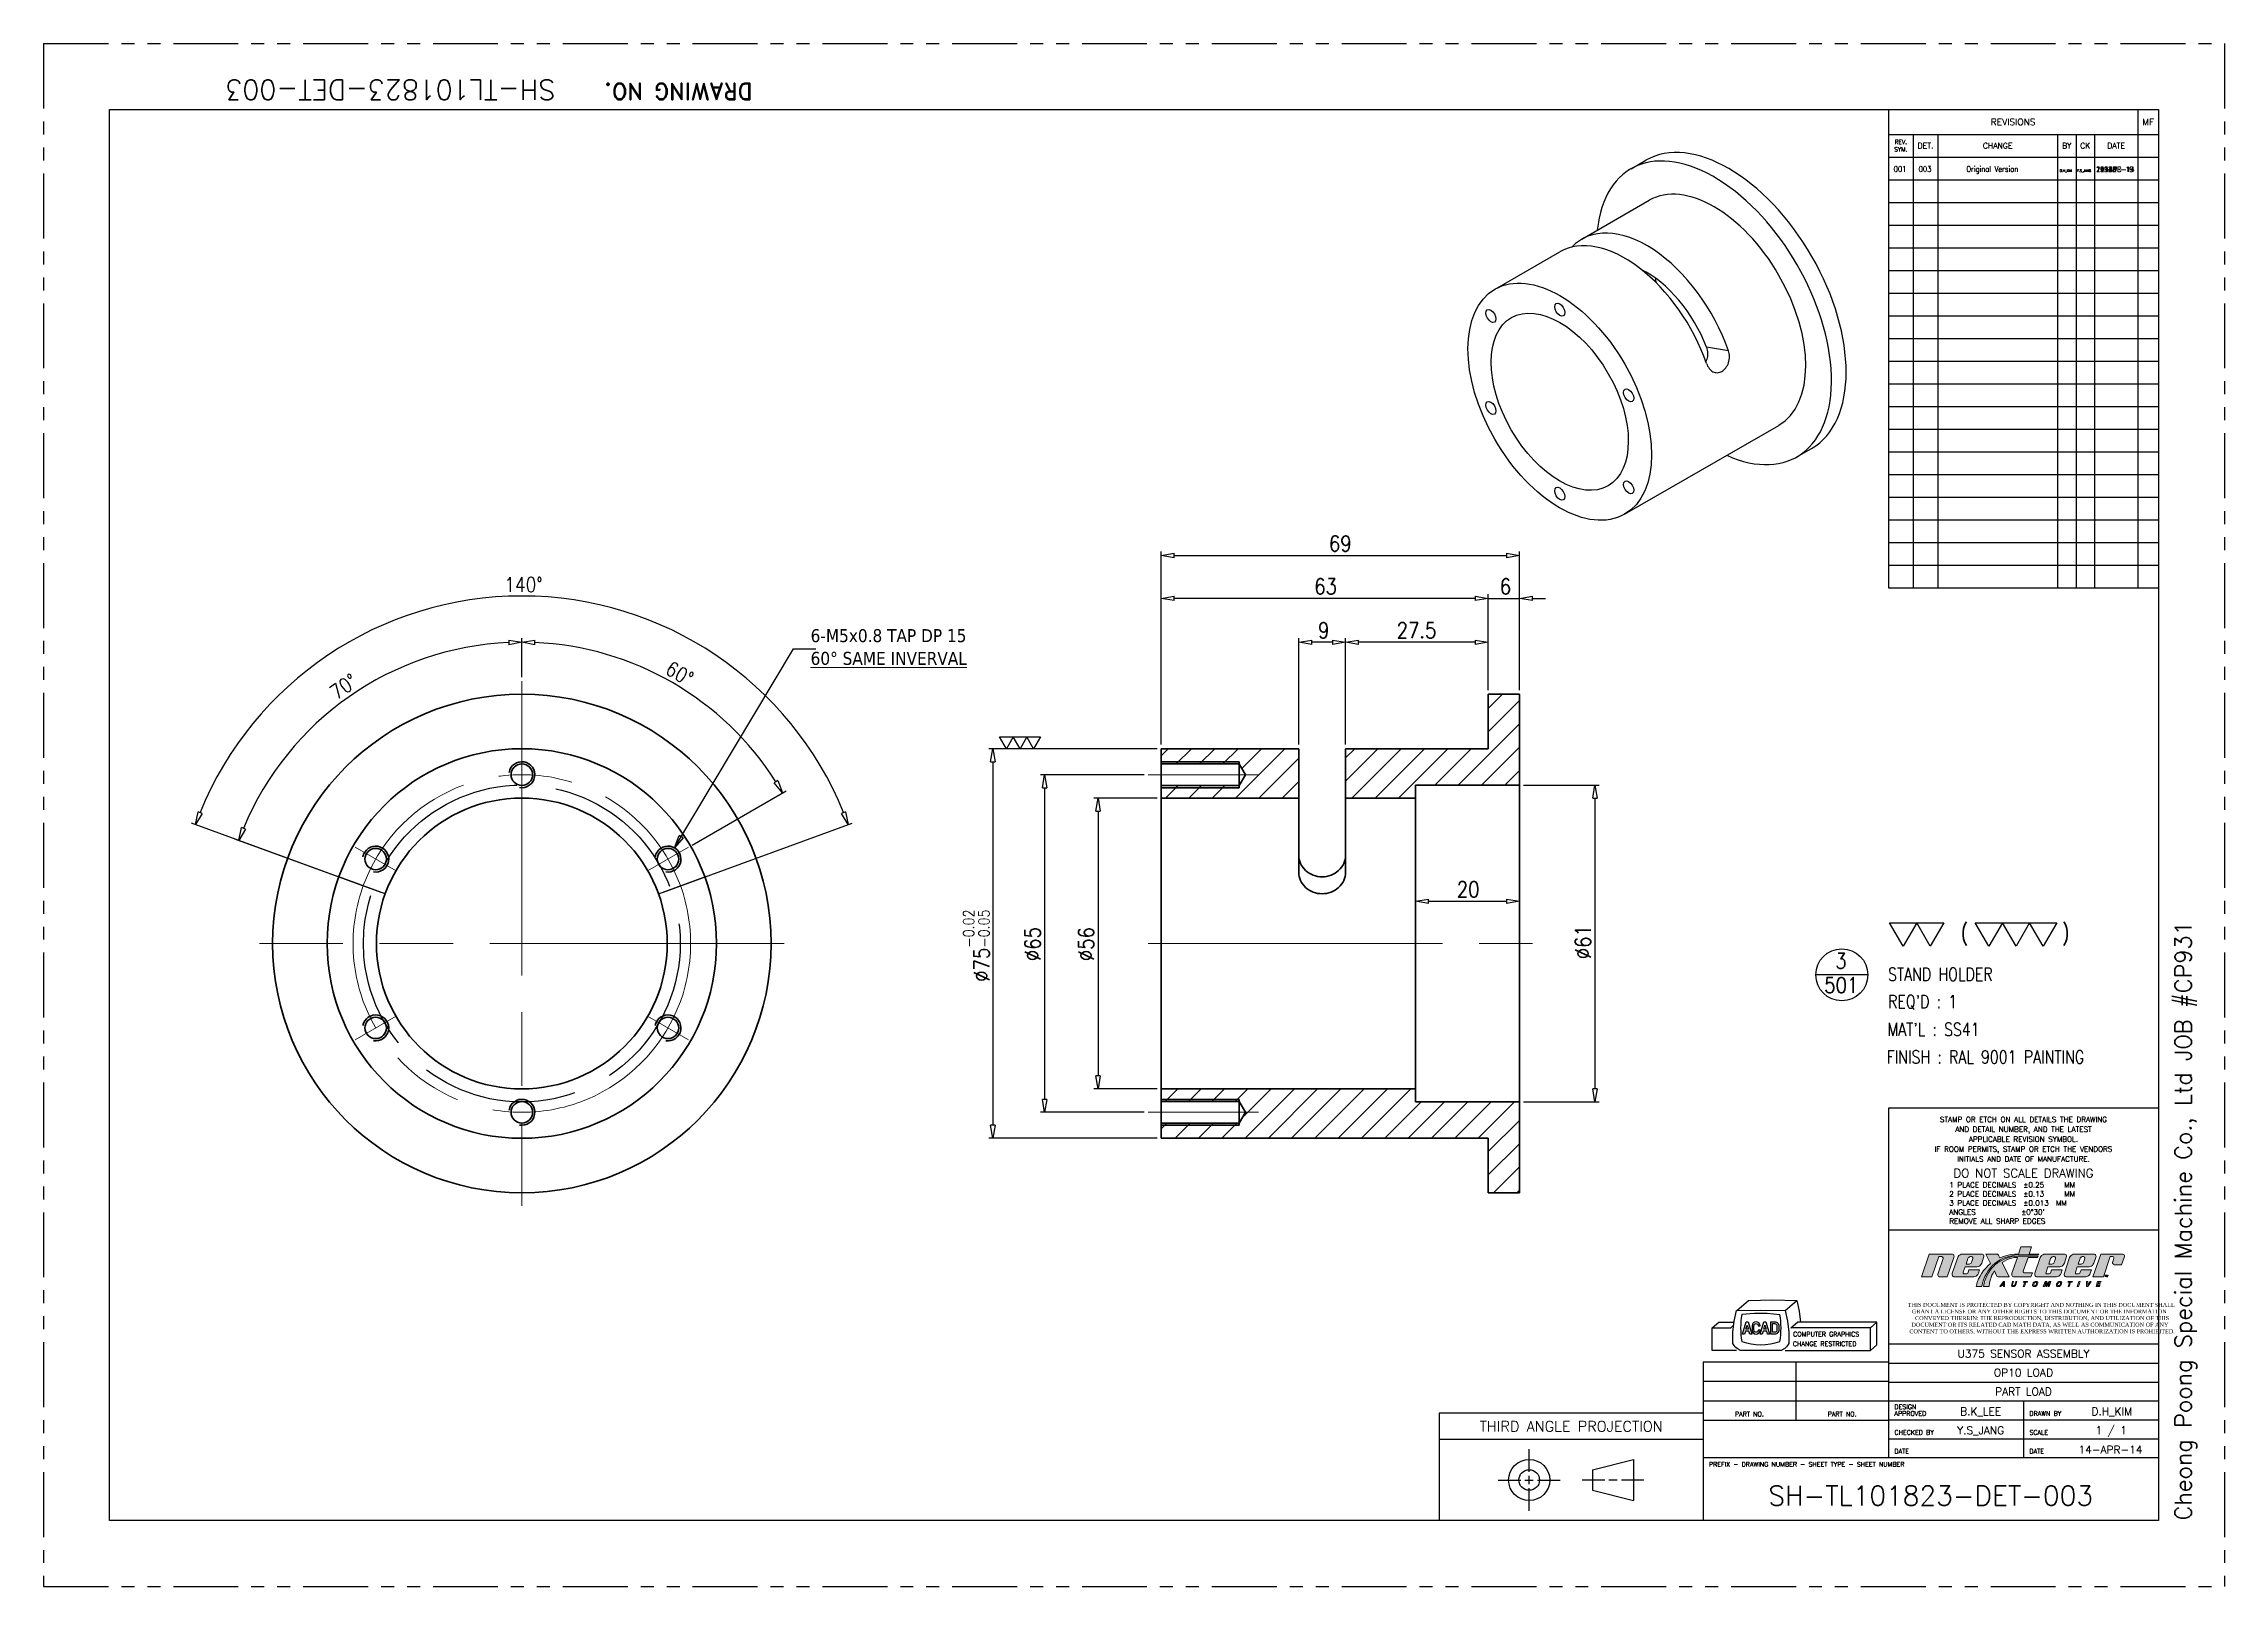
# Model space of a CAD drawing. Header units: millimetres. Extents: x 0 to 420, y 0 to 297.
import ezdxf
from ezdxf.enums import TextEntityAlignment as Align

# ---------------------------------------------------------------- set-up
doc = ezdxf.new("R2010")
doc.units = ezdxf.units.MM
doc.header["$LTSCALE"] = 10
for name, pattern in [('CHAIN', [0.3543, 0.2362, -0.0295, 0.0591, -0.0295]), ('DASHED', [0.2067, 0.1654, -0.0413]), ('PHANTOM', [2.5, 1.25, -0.25, 0.25, -0.25, 0.25, -0.25])]:
    doc.linetypes.add(name, pattern=pattern)
doc.layers.get('0').update_dxf_attribs({"linetype": 'CONTINUOUS'})
doc.layers.get('Defpoints').update_dxf_attribs({"linetype": 'CONTINUOUS'})
for name, color, linetype in [('4', 4, 'CONTINUOUS'), ('6', 6, 'CONTINUOUS'), ('BORDER', 90, 'CONTINUOUS'), ('BORDER_TXT', 130, 'CONTINUOUS'), ('REVISIONS INFORMATION', 4, 'CONTINUOUS'), ('VIEW_BNDS', 253, 'PHANTOM')]:
    doc.layers.add(name, color=color, linetype=linetype)
for name, color, linetype, lineweight in [('기호(ISO)', 7, 'CONTINUOUS', 18), ('외형선(ISO)', 7, 'CONTINUOUS', 50), ('은선 (ISO)', 2, 'DASHED', 25), ('좁은 외형선(ISO)', 4, 'CONTINUOUS', 35), ('중심 표식(ISO)', 1, 'CONTINUOUS', 18), ('중심선(ISO)', 1, 'CONTINUOUS', 18)]:
    doc.layers.add(name, color=color, linetype=linetype, lineweight=lineweight)
doc.styles.add('BORDER', font='ROMAND')
doc.styles.add('BORDER_TXT', font='ROMANS')
doc.styles.get("Standard").update_dxf_attribs({"font": 'romans.shx', "width": 0.85, "bigfont": 'fhg.shx'})
doc.styles.add('주 문자 (JIS)', font='tahoma.ttf')
doc.dimstyles.new('KOCPSM', dxfattribs={"dimtxt": 3, "dimasz": 2.5, "dimexe": 0.8, "dimexo": 0.8, "dimgap": 0.8, "dimtad": 1, "dimdec": 3, "dimdsep": 46, "dimtxsty": 'Standard', "dimblk": 'CLOSEDBLANK', "dimcen": 0, "dimclrd": 4, "dimclre": 4, "dimadec": 1, "dimazin": 2, "dimtfac": 1, "dimtdec": 3, "dimtmove": 0, "dimatfit": 3, "dimldrblk": 'CLOSEDBLANK', "dimfxl": 1, "dimtolj": 1, "dimtzin": 0, "dimarcsym": 0})
doc.dimstyles.new('KOCPSM$0', dxfattribs={"dimtxt": 3, "dimasz": 2.5, "dimexe": 0.8, "dimexo": 0.8, "dimgap": 0.8, "dimtad": 1, "dimdsep": 46, "dimtxsty": 'Standard', "dimblk": 'CLOSEDBLANK', "dimcen": 0, "dimclrd": 4, "dimclre": 4, "dimclrt": 7, "dimazin": 2, "dimtfac": 1, "dimtmove": 0, "dimatfit": 3, "dimldrblk": 'CLOSEDBLANK', "dimfxl": 1, "dimarcsym": 0})

# ---------------------------------------------------------------- blocks, each defined once
blk = doc.blocks.new('_ClosedBlank')
at = {"color": 0, "linetype": 'ByBlock', "lineweight": -2}
for p, q in [((-1, 0.17), (0, 0)), ((-1, 0.17), (-1, -0.17)), ((0, 0), (-1, -0.17))]:
    blk.add_line(p, q, dxfattribs=at)
blk = doc.blocks.new('*D8')
at = {"color": 4, "lineweight": -2, "transparency": 16777216}
for p, q in [((285.03, 154.26), (299.58, 154.26)), ((298.78, 151.76), (298.78, 95.76)), ((285.03, 93.26), (299.58, 93.26))]:
    blk.add_line(p, q, dxfattribs=at)
at = {"layer": 'Defpoints', "color": 0, "transparency": 16777216}
for p in [(284.23, 154.26), (284.23, 93.26), (298.78, 93.26)]:
    blk.add_point(p, dxfattribs=at)
at = {"color": 4, "lineweight": -2, "transparency": 16777216, "xscale": 2.5, "yscale": 2.5, "zscale": 2.5}
for p, rotation in [((298.78, 154.26), 90), ((298.78, 93.26), 270)]:
    blk.add_blockref('_ClosedBlank', p, dxfattribs=dict(at, rotation=rotation))
at = {"color": 7, "transparency": 16777216, "insert": (294.98, 120.73), "char_height": 3, "attachment_point": 1, "rotation": 90}
blk.add_mtext('Ø61', dxfattribs=at)
blk = doc.blocks.new('*D9')
at = {"color": 4, "lineweight": -2, "transparency": 16777216}
for p, q in [((214.43, 151.76), (202.28, 151.76)), ((203.08, 149.26), (203.08, 98.26)), ((214.43, 95.76), (202.28, 95.76))]:
    blk.add_line(p, q, dxfattribs=at)
at = {"layer": 'Defpoints', "color": 0, "transparency": 16777216}
for p in [(215.23, 151.76), (203.08, 95.76), (215.23, 95.76)]:
    blk.add_point(p, dxfattribs=at)
at = {"color": 4, "lineweight": -2, "transparency": 16777216, "xscale": 2.5, "yscale": 2.5, "zscale": 2.5}
for p, rotation in [((203.08, 151.76), 90), ((203.08, 95.76), 270)]:
    blk.add_blockref('_ClosedBlank', p, dxfattribs=dict(at, rotation=rotation))
at = {"color": 7, "transparency": 16777216, "insert": (199.28, 120.36), "char_height": 3, "attachment_point": 1, "rotation": 90}
blk.add_mtext('Ø56', dxfattribs=at)
blk = doc.blocks.new('*D10')
at = {"color": 4, "lineweight": -2, "transparency": 16777216}
for p, q in [((214.43, 161.26), (182.01, 161.26)), ((182.81, 158.76), (182.81, 88.76)), ((214.43, 86.26), (182.01, 86.26))]:
    blk.add_line(p, q, dxfattribs=at)
at = {"layer": 'Defpoints', "color": 0, "transparency": 16777216}
for p in [(215.23, 161.26), (182.81, 86.26), (215.23, 86.26)]:
    blk.add_point(p, dxfattribs=at)
at = {"color": 4, "lineweight": -2, "transparency": 16777216, "xscale": 2.5, "yscale": 2.5, "zscale": 2.5}
for p, rotation in [((182.81, 161.26), 90), ((182.81, 86.26), 270)]:
    blk.add_blockref('_ClosedBlank', p, dxfattribs=dict(at, rotation=rotation))
at = {"color": 7, "transparency": 16777216, "insert": (177.11, 116.4), "char_height": 3, "attachment_point": 1, "rotation": 90}
blk.add_mtext('Ø75{\\H0.7x;\\C3;\\S-0.02^ -0.05;}', dxfattribs=at)
blk = doc.blocks.new('*D11')
at = {"color": 4, "lineweight": -2, "transparency": 16777216}
for p, q in [((275.73, 190.21), (273.23, 190.21)), ((278.23, 172.56), (278.23, 191.01)), ((278.23, 190.21), (284.23, 190.21)), ((284.23, 172.56), (284.23, 191.01)), ((286.73, 190.21), (289.23, 190.21))]:
    blk.add_line(p, q, dxfattribs=at)
at = {"layer": 'Defpoints', "color": 0, "transparency": 16777216}
for p in [(284.23, 190.21), (278.23, 171.76), (284.23, 171.76)]:
    blk.add_point(p, dxfattribs=at)
at = {"color": 4, "lineweight": -2, "transparency": 16777216, "xscale": 2.5, "yscale": 2.5, "zscale": 2.5}
blk.add_blockref('_ClosedBlank', (278.23, 190.21), dxfattribs=at)
at = {"color": 4, "lineweight": -2, "transparency": 16777216, "xscale": 2.5, "yscale": 2.5, "zscale": 2.5, "rotation": 180}
blk.add_blockref('_ClosedBlank', (284.23, 190.21), dxfattribs=at)
at = {"color": 7, "transparency": 16777216, "insert": (280.44, 194.01), "char_height": 3, "attachment_point": 1}
blk.add_mtext('6', dxfattribs=at)
blk = doc.blocks.new('*D12')
at = {"color": 4, "lineweight": -2, "transparency": 16777216}
for p, q in [((250.73, 162.06), (250.73, 182.56)), ((275.73, 181.76), (253.23, 181.76)), ((278.23, 172.56), (278.23, 182.56))]:
    blk.add_line(p, q, dxfattribs=at)
at = {"layer": 'Defpoints', "color": 0, "transparency": 16777216}
for p in [(250.73, 181.76), (278.23, 171.76), (250.73, 161.26)]:
    blk.add_point(p, dxfattribs=at)
at = {"color": 4, "lineweight": -2, "transparency": 16777216, "xscale": 2.5, "yscale": 2.5, "zscale": 2.5, "rotation": 180}
blk.add_blockref('_ClosedBlank', (250.73, 181.76), dxfattribs=at)
at = {"color": 4, "lineweight": -2, "transparency": 16777216, "xscale": 2.5, "yscale": 2.5, "zscale": 2.5}
blk.add_blockref('_ClosedBlank', (278.23, 181.76), dxfattribs=at)
at = {"color": 7, "transparency": 16777216, "insert": (260.59, 185.56), "char_height": 3, "attachment_point": 1}
blk.add_mtext('27.5', dxfattribs=at)
blk = doc.blocks.new('*D13')
at = {"color": 4, "lineweight": -2, "transparency": 16777216}
for p, q in [((241.73, 162.06), (241.73, 182.56)), ((248.23, 181.76), (244.23, 181.76)), ((250.73, 162.06), (250.73, 182.56))]:
    blk.add_line(p, q, dxfattribs=at)
at = {"layer": 'Defpoints', "color": 0, "transparency": 16777216}
for p in [(241.73, 181.76), (241.73, 161.26), (250.73, 161.26)]:
    blk.add_point(p, dxfattribs=at)
at = {"color": 4, "lineweight": -2, "transparency": 16777216, "xscale": 2.5, "yscale": 2.5, "zscale": 2.5, "rotation": 180}
blk.add_blockref('_ClosedBlank', (241.73, 181.76), dxfattribs=at)
at = {"color": 4, "lineweight": -2, "transparency": 16777216, "xscale": 2.5, "yscale": 2.5, "zscale": 2.5}
blk.add_blockref('_ClosedBlank', (250.73, 181.76), dxfattribs=at)
at = {"color": 7, "transparency": 16777216, "insert": (245.44, 185.56), "char_height": 3, "attachment_point": 1}
blk.add_mtext('9', dxfattribs=at)
blk = doc.blocks.new('*D14')
at = {"color": 4, "lineweight": -2, "transparency": 16777216}
for p, q in [((215.23, 162.06), (215.23, 191.01)), ((275.73, 190.21), (217.73, 190.21)), ((278.23, 172.56), (278.23, 191.01))]:
    blk.add_line(p, q, dxfattribs=at)
at = {"layer": 'Defpoints', "color": 0, "transparency": 16777216}
for p in [(215.23, 190.21), (278.23, 171.76), (215.23, 161.26)]:
    blk.add_point(p, dxfattribs=at)
at = {"color": 4, "lineweight": -2, "transparency": 16777216, "xscale": 2.5, "yscale": 2.5, "zscale": 2.5, "rotation": 180}
blk.add_blockref('_ClosedBlank', (215.23, 190.21), dxfattribs=at)
at = {"color": 4, "lineweight": -2, "transparency": 16777216, "xscale": 2.5, "yscale": 2.5, "zscale": 2.5}
blk.add_blockref('_ClosedBlank', (278.23, 190.21), dxfattribs=at)
at = {"color": 7, "transparency": 16777216, "insert": (244.72, 194.01), "char_height": 3, "attachment_point": 1}
blk.add_mtext('63', dxfattribs=at)
blk = doc.blocks.new('*D15')
at = {"color": 4, "lineweight": -2, "transparency": 16777216}
for p, q in [((92.1, 175.06), (92.1, 182.56)), ((124.9, 142.69), (143.03, 153.16))]:
    blk.add_line(p, q, dxfattribs=at)
blk.add_arc((92.1, 123.76), 58, 32.4698, 87.5302, dxfattribs=at)
at = {"layer": 'Defpoints', "color": 0, "transparency": 16777216}
for p in [(92.1, 174.26), (129.38, 168.19), (124.2, 142.29), (92.1, 123.76)]:
    blk.add_point(p, dxfattribs=at)
at = {"color": 4, "lineweight": -2, "transparency": 16777216, "xscale": 2.5, "yscale": 2.5, "zscale": 2.5}
for p, rotation in [((92.1, 181.76), 178.7650815545851), ((142.33, 152.76), 301.2349184454177)]:
    blk.add_blockref('_ClosedBlank', p, dxfattribs=dict(at, rotation=rotation))
at = {"color": 7, "transparency": 16777216, "insert": (120.89, 178.27), "char_height": 2.8, "attachment_point": 1, "rotation": 330}
blk.add_mtext('60°', dxfattribs=at)
blk = doc.blocks.new('*D16')
at = {"color": 4, "lineweight": -2, "transparency": 16777216}
for p, q in [((264.23, 124.56), (264.23, 132.69)), ((266.73, 131.89), (281.73, 131.89)), ((284.23, 124.56), (284.23, 132.69))]:
    blk.add_line(p, q, dxfattribs=at)
at = {"layer": 'Defpoints', "color": 0, "transparency": 16777216}
for p in [(284.23, 131.89), (264.23, 123.76), (284.23, 123.76)]:
    blk.add_point(p, dxfattribs=at)
at = {"color": 4, "lineweight": -2, "transparency": 16777216, "xscale": 2.5, "yscale": 2.5, "zscale": 2.5, "rotation": 180}
blk.add_blockref('_ClosedBlank', (264.23, 131.89), dxfattribs=at)
at = {"color": 4, "lineweight": -2, "transparency": 16777216, "xscale": 2.5, "yscale": 2.5, "zscale": 2.5}
blk.add_blockref('_ClosedBlank', (284.23, 131.89), dxfattribs=at)
at = {"color": 7, "transparency": 16777216, "insert": (272.16, 135.69), "char_height": 3, "attachment_point": 1}
blk.add_mtext('20', dxfattribs=at)
blk = doc.blocks.new('*D17')
at = {"color": 4, "lineweight": -2, "transparency": 16777216}
for p, q in [((65.04, 133.61), (28.49, 146.92)), ((119.17, 133.61), (155.72, 146.92))]:
    blk.add_line(p, q, dxfattribs=at)
blk.add_arc((92.1, 123.76), 66.9, 22.1413, 157.8587, dxfattribs=at)
at = {"layer": 'Defpoints', "color": 0, "transparency": 16777216}
for p in [(118.6, 185.19), (65.79, 133.34), (118.41, 133.34), (92.1, 123.76)]:
    blk.add_point(p, dxfattribs=at)
at = {"color": 4, "lineweight": -2, "transparency": 16777216, "xscale": 2.5, "yscale": 2.5, "zscale": 2.5}
for p, rotation in [((29.24, 146.64), 248.9293717813609), ((154.97, 146.64), 291.0706282186417)]:
    blk.add_blockref('_ClosedBlank', p, dxfattribs=dict(at, rotation=rotation))
at = {"color": 7, "transparency": 16777216, "insert": (88.76, 194.26), "char_height": 2.8, "attachment_point": 1}
blk.add_mtext('140°', dxfattribs=at)
blk = doc.blocks.new('*D18')
at = {"color": 4, "lineweight": -2, "transparency": 16777216}
for p, q in [((92.1, 175.06), (92.1, 182.56)), ((65.04, 133.61), (36.85, 143.87))]:
    blk.add_line(p, q, dxfattribs=at)
blk.add_arc((92.1, 123.76), 58, 92.4697, 157.5303, dxfattribs=at)
at = {"layer": 'Defpoints', "color": 0, "transparency": 16777216}
for p in [(69.13, 177.02), (92.1, 174.26), (65.79, 133.34), (92.1, 123.76)]:
    blk.add_point(p, dxfattribs=at)
at = {"color": 4, "lineweight": -2, "transparency": 16777216, "xscale": 2.5, "yscale": 2.5, "zscale": 2.5}
for p, rotation in [((92.1, 181.76), 1.234830579304832), ((37.6, 143.6), 248.7651694206959)]:
    blk.add_blockref('_ClosedBlank', p, dxfattribs=dict(at, rotation=rotation))
at = {"color": 7, "transparency": 16777216, "insert": (54.82, 172.86), "char_height": 2.8, "attachment_point": 1, "rotation": 35}
blk.add_mtext('70°', dxfattribs=at)
blk = doc.blocks.new('*D19')
at = {"color": 4, "lineweight": -2, "transparency": 16777216}
for p, q in [((211.93, 156.26), (191.98, 156.26)), ((192.78, 153.76), (192.78, 93.76)), ((211.93, 91.26), (191.98, 91.26))]:
    blk.add_line(p, q, dxfattribs=at)
at = {"layer": 'Defpoints', "color": 0, "transparency": 16777216}
for p in [(212.73, 156.26), (192.78, 91.26), (212.73, 91.26)]:
    blk.add_point(p, dxfattribs=at)
at = {"color": 4, "lineweight": -2, "transparency": 16777216, "xscale": 2.5, "yscale": 2.5, "zscale": 2.5}
for p, rotation in [((192.78, 156.26), 90), ((192.78, 91.26), 270)]:
    blk.add_blockref('_ClosedBlank', p, dxfattribs=dict(at, rotation=rotation))
at = {"color": 7, "transparency": 16777216, "insert": (188.98, 120.36), "char_height": 3, "attachment_point": 1, "rotation": 90}
blk.add_mtext('Ø65', dxfattribs=at)
blk = doc.blocks.new('*D20')
at = {"color": 4, "linetype": 'ByBlock', "lineweight": -2, "transparency": 16777216}
for p, q in [((215.23, 162.06), (215.23, 199.25)), ((217.73, 198.45), (281.73, 198.45)), ((284.23, 172.56), (284.23, 199.25))]:
    blk.add_line(p, q, dxfattribs=at)
at = {"layer": 'Defpoints', "color": 0, "transparency": 16777216}
for p in [(284.23, 198.45), (284.23, 171.76), (215.23, 161.26)]:
    blk.add_point(p, dxfattribs=at)
at = {"color": 4, "lineweight": -2, "transparency": 16777216, "xscale": 2.5, "yscale": 2.5, "zscale": 2.5, "rotation": 180}
blk.add_blockref('_ClosedBlank', (215.23, 198.45), dxfattribs=at)
at = {"color": 4, "lineweight": -2, "transparency": 16777216, "xscale": 2.5, "yscale": 2.5, "zscale": 2.5}
blk.add_blockref('_ClosedBlank', (284.23, 198.45), dxfattribs=at)
at = {"color": 7, "transparency": 16777216, "insert": (249.73, 200.75), "char_height": 3, "attachment_point": 5}
blk.add_mtext('69', dxfattribs=at)
blk = doc.blocks.new('ACADLOGO')
at = {"layer": 'BORDER', "color": 50}
for p, q in [((-2.302, 0.782), (-2.125, 0.935)), ((-1.569, 0.782), (-1.392, 0.935)), ((-2.673, 0.521), (-2.575, 0.607)), ((-2.673, 0.177), (-2.673, 0.521)), ((-2.673, 0.521), (-2.393, 0.521)), ((-2.575, 0.607), (-2.342, 0.607)), ((-2.393, 0.521), (-2.349, 0.559)), ((-1.479, 0.521), (-1.38, 0.607)), ((-0.275, 0.521), (-1.479, 0.521)), ((-0.177, 0.607), (-1.38, 0.607)), ((-0.275, 0.521), (-0.177, 0.607)), ((-0.275, 0.177), (-0.275, 0.521)), ((-0.177, 0.262), (-0.177, 0.607)), ((-2.304, 0.177), (-2.673, 0.177)), ((-1.626, 0.177), (-2.245, 0.177)), ((-1.567, 0.177), (-0.275, 0.177)), ((-0.275, 0.177), (-0.177, 0.262))]:
    blk.add_line(p, q, dxfattribs=at)
for points in [[(-2.213, 0.423), (-2.157, 0.611), (-2.129, 0.611), (-2.072, 0.423), (-2.102, 0.423), (-2.116, 0.47), (-2.17, 0.47), (-2.184, 0.423)], [(-2.161, 0.498), (-2.143, 0.56), (-2.124, 0.498)], [(-1.944, 0.423), (-1.888, 0.611), (-1.86, 0.611), (-1.804, 0.423), (-1.833, 0.423), (-1.847, 0.47), (-1.901, 0.47), (-1.915, 0.423)], [(-1.892, 0.498), (-1.874, 0.56), (-1.855, 0.498)]]:
    blk.add_lwpolyline(points, close=True, dxfattribs=at)
for points in [[(-1.947, 0.484), (-1.975, 0.484, -1), (-2.041, 0.484), (-2.041, 0.55, -1), (-1.975, 0.55), (-1.947, 0.55, 1), (-2.069, 0.55), (-2.069, 0.484, 1), (-1.947, 0.484)], [(-1.785, 0.423), (-1.785, 0.611), (-1.724, 0.611, -0.414214), (-1.663, 0.55), (-1.663, 0.484, -0.414214), (-1.724, 0.423)], [(-1.757, 0.451), (-1.757, 0.583), (-1.724, 0.583, -0.414214), (-1.691, 0.55), (-1.691, 0.484, -0.414214), (-1.724, 0.451)]]:
    blk.add_lwpolyline(points, format="xyb", close=True, dxfattribs=at)
for points in [[(-2.36, 0.283, 0), (-2.359, 0.451, 0), (-2.34, 0.618, 0), (-2.303, 0.782, 0)], [(-2.302, 0.782, 0), (-1.936, 0.789, 0), (-1.569, 0.782, 0)], [(-2.225, 0.724, 0), (-2.032, 0.741, 0), (-1.839, 0.741, 0), (-1.646, 0.723, 0)], [(-2.125, 0.935, 0), (-1.759, 0.943, 0), (-1.392, 0.935, 0)], [(-1.569, 0.782, 0), (-1.531, 0.618, 0), (-1.512, 0.451, 0), (-1.512, 0.283, 0)], [(-1.392, 0.935, 0), (-1.354, 0.772, 0), (-1.335, 0.607, 0)], [(-2.245, 0.177, 0), (-2.264, 0.185, 0), (-2.281, 0.195, 0), (-2.297, 0.206, 0), (-2.313, 0.219, 0), (-2.327, 0.233, 0), (-2.339, 0.249, 0), (-2.35, 0.265, 0), (-2.36, 0.283, 0)], [(-1.512, 0.283, 0), (-1.521, 0.265, 0), (-1.532, 0.249, 0), (-1.545, 0.233, 0), (-1.559, 0.219, 0), (-1.574, 0.206, 0), (-1.59, 0.195, 0), (-1.608, 0.185, 0), (-1.626, 0.177, 0)]]:
    blk.add_polyline3d(points, dxfattribs=at)
for centre, radius, start, end in [((-1.021, 0.517), 1.221, 170.2704, 189.7338), ((-2.849, 0.517), 1.22, 350.2597, 9.7366), ((-1.936, 1.164), 0.901, 251.2504, 288.7505)]:
    blk.add_arc(centre, radius, start, end, dxfattribs=at)
at = {"layer": 'BORDER', "color": 50, "style": 'BORDER_TXT'}
for s, p in [('COMPUTER GRAPHICS', (-1.446, 0.388)), ('CHANGE RESTRICTED', (-1.449, 0.241))]:
    blk.add_text(s, height=0.07, dxfattribs=at).set_placement(p)
blk = doc.blocks.new('PRO3RDANG')
at = {"layer": 'BORDER'}
for p, q in [((0, 0.812), (-2, 0.812)), ((-2, 0.812), (-2, 0)), ((0, 0.812), (0, 0)), ((0, 0), (-2, 0))]:
    blk.add_line(p, q, dxfattribs=at)
at = {"layer": 'BORDER', "color": 70}
for p, q in [((0, 0.613), (-2, 0.613)), ((-1.318, 0.369), (-1.318, 0.541)), ((-1.318, 0.275), (-1.318, 0.337)), ((-0.839, 0.384), (-0.527, 0.462)), ((-0.839, 0.384), (-0.839, 0.228)), ((-0.527, 0.462), (-0.527, 0.15)), ((-1.553, 0.306), (-1.381, 0.306)), ((-1.35, 0.306), (-1.287, 0.306)), ((-1.318, 0.072), (-1.318, 0.244)), ((-1.256, 0.306), (-1.084, 0.306)), ((-0.744, 0.306), (-0.917, 0.306)), ((-0.839, 0.228), (-0.527, 0.15)), ((-0.65, 0.306), (-0.713, 0.306)), ((-0.448, 0.306), (-0.619, 0.306))]:
    blk.add_line(p, q, dxfattribs=at)
for radius in [0.156, 0.0781]:
    blk.add_circle((-1.318, 0.306), radius, dxfattribs=at)
blk.add_text('THIRD ANGLE PROJECTION', height=0.08, dxfattribs=at).set_placement((-1, 0.713), align=Align.MIDDLE_CENTER)
blk = doc.blocks.new('A3-BORDER')
at = {"layer": 'BORDER'}
for p, q in [((12.7, 284.3), (407.3, 284.3)), ((12.7, 12.7), (12.7, 284.3)), ((407.3, 284.3), (407.3, 12.7)), ((407.3, 12.7), (12.7, 12.7))]:
    blk.add_line(p, q, dxfattribs=at)
at = {"layer": 'VIEW_BNDS'}
for p, q in [((0, 297), (0, 0)), ((0, 297), (420, 297)), ((420, 297), (420, 0)), ((0, 0), (420, 0))]:
    blk.add_line(p, q, dxfattribs=at)
at = {"layer": 'BORDER', "color": 70, "style": 'BORDER'}
blk.add_text('DRAWING NO.', height=3.175, rotation=180, dxfattribs=at).set_placement((136.53, 289.38))
at = {"layer": 'BORDER_TXT', "style": 'BORDER_TXT'}
for tag, p, height, rotation in [('PX-NUMBER', (98.54, 290.01), 3.81, 180), ('VENDOR-JOB', (413.65, 12.7), 3.17, 90)]:
    blk.add_attdef(tag, p, '', height=height, rotation=rotation, dxfattribs=at)
blk = doc.blocks.new('MREVBLK')
at = {"layer": 'BORDER', "color": 70}
for p, q in [((-103.98125, 0), (-103.98125, -184.15)), ((-7.9375, 0), (-7.9375, -184.15)), ((-103.98125, -9.525), (0, -9.525)), ((-94.45625, -9.525), (-94.45625, -184.15)), ((-84.93125, -9.525), (-84.93125, -184.15)), ((-38.89375, -9.525), (-38.89375, -184.15)), ((-31.75127, -9.525), (-31.75127, -184.15)), ((-24.60879, -9.525), (-24.60879, -184.15)), ((-103.98125, -18.25625), (0, -18.25625)), ((-103.98125, -26.9875), (0, -26.9875)), ((-103.98125, -35.71875), (0, -35.71875)), ((-103.98125, -44.45), (0, -44.45)), ((-103.98125, -53.18125), (0, -53.18125)), ((-103.98125, -61.9125), (0, -61.9125)), ((-103.98125, -70.64375), (0, -70.64375)), ((-103.98125, -79.375), (0, -79.375)), ((-103.98125, -88.10625), (0, -88.10625)), ((-103.98125, -96.8375), (0, -96.8375)), ((-103.98125, -105.56875), (0, -105.56875)), ((-103.98125, -114.3), (0, -114.3)), ((-103.98125, -123.03125), (0, -123.03125)), ((-103.98125, -131.7625), (0, -131.7625)), ((-103.98125, -140.49375), (0, -140.49375)), ((-103.98125, -149.225), (0, -149.225)), ((-103.98125, -157.95625), (0, -157.95625)), ((-103.98125, -166.6875), (0, -166.6875)), ((-103.98125, -175.41875), (0, -175.41875)), ((-103.98125, -184.15), (0, -184.15))]:
    blk.add_line(p, q, dxfattribs=at)
at = {"layer": 'BORDER', "color": 70, "style": 'BORDER'}
blk.add_text('REVISIONS', height=2.54, dxfattribs=at).set_placement((-55.959375, -4.7625), align=Align.MIDDLE_CENTER)
for s, height, p in [('MF', 2.54, (-3.96875, -4.7625)), ('SYM.', 1.651, (-99.21875, -15.302156)), ('REV.', 1.651, (-99.21875, -12.42349)), ('DET.', 2.159, (-89.69375, -13.890625)), ('CHANGE', 2.159, (-61.9125, -13.890625)), ('BY', 2.159, (-35.32251, -13.890625)), ('CK', 2.159, (-28.18003, -13.890625)), ('DATE', 2.159, (-16.273145, -13.890625))]:
    blk.add_text(s, height=height, dxfattribs=at).set_placement(p, align=Align.MIDDLE)
at = {"layer": 'BORDER_TXT'}
for tag, p in [('SYM', (-99.21875, -22.621875)), ('DET', (-89.69375, -22.621875)), ('BY', (-35.32251, -22.621875)), ('CK', (-28.18003, -22.621875)), ('RDATE', (-16.273145, -22.621875)), ('SYM', (-99.21875, -31.353125)), ('DET', (-89.69375, -31.353125)), ('BY', (-35.32251, -31.353125)), ('CK', (-28.18003, -31.353125)), ('RDATE', (-16.273145, -31.353125)), ('SYM', (-99.21875, -40.084375)), ('DET', (-89.69375, -40.084375)), ('BY', (-35.32251, -40.084375)), ('CK', (-28.18003, -40.084375)), ('RDATE', (-16.273145, -40.084375)), ('SYM', (-99.21875, -48.815625)), ('DET', (-89.69375, -48.815625)), ('BY', (-35.32251, -48.815625)), ('CK', (-28.18003, -48.815625)), ('RDATE', (-16.273145, -48.815625)), ('SYM', (-99.21875, -57.546875)), ('DET', (-89.69375, -57.546875)), ('BY', (-35.32251, -57.546875)), ('CK', (-28.18003, -57.546875)), ('RDATE', (-16.273145, -57.546875)), ('SYM', (-99.21875, -66.278125)), ('DET', (-89.69375, -66.278125)), ('BY', (-35.32251, -66.278125)), ('CK', (-28.18003, -66.278125)), ('RDATE', (-16.273145, -66.278125)), ('SYM', (-99.21875, -75.009375)), ('DET', (-89.69375, -75.009375)), ('BY', (-35.32251, -75.009375)), ('CK', (-28.18003, -75.009375)), ('RDATE', (-16.273145, -75.009375)), ('SYM', (-99.21875, -83.740625)), ('DET', (-89.69375, -83.740625)), ('BY', (-35.32251, -83.740625)), ('CK', (-28.18003, -83.740625)), ('RDATE', (-16.273145, -83.740625)), ('SYM', (-99.21875, -92.471875)), ('DET', (-89.69375, -92.471875)), ('BY', (-35.32251, -92.471875)), ('CK', (-28.18003, -92.471875)), ('RDATE', (-16.273145, -92.471875)), ('SYM', (-99.21875, -101.203125)), ('DET', (-89.69375, -101.203125)), ('BY', (-35.32251, -101.203125)), ('CK', (-28.18003, -101.203125)), ('RDATE', (-16.273145, -101.203125)), ('SYM', (-99.21875, -109.934375)), ('DET', (-89.69375, -109.934375)), ('BY', (-35.32251, -109.934375)), ('CK', (-28.18003, -109.934375)), ('RDATE', (-16.273145, -109.934375)), ('SYM', (-99.21875, -118.665625)), ('DET', (-89.69375, -118.665625)), ('BY', (-35.32251, -118.665625)), ('CK', (-28.18003, -118.665625)), ('RDATE', (-16.273145, -118.665625)), ('SYM', (-99.21875, -127.396875)), ('DET', (-89.69375, -127.396875)), ('BY', (-35.32251, -127.396875)), ('CK', (-28.18003, -127.396875)), ('RDATE', (-16.273145, -127.396875)), ('SYM', (-99.21875, -136.128125)), ('DET', (-89.69375, -136.128125)), ('BY', (-35.32251, -136.128125)), ('CK', (-28.18003, -136.128125)), ('RDATE', (-16.273145, -136.128125)), ('SYM', (-99.21875, -144.859375)), ('DET', (-89.69375, -144.859375)), ('BY', (-35.32251, -144.859375)), ('CK', (-28.18003, -144.859375)), ('RDATE', (-16.273145, -144.859375)), ('SYM', (-99.21875, -153.590625)), ('DET', (-89.69375, -153.590625)), ('BY', (-35.32251, -153.590625)), ('CK', (-28.18003, -153.590625)), ('RDATE', (-16.273145, -153.590625)), ('SYM', (-99.21875, -162.321875)), ('DET', (-89.69375, -162.321875)), ('BY', (-35.32251, -162.321875)), ('CK', (-28.18003, -162.321875)), ('RDATE', (-16.273145, -162.321875)), ('SYM', (-99.21875, -171.053125)), ('DET', (-89.69375, -171.053125)), ('BY', (-35.32251, -171.053125)), ('CK', (-28.18003, -171.053125)), ('RDATE', (-16.273145, -171.053125)), ('SYM', (-99.21875, -179.784375)), ('DET', (-89.69375, -179.784375)), ('BY', (-35.32251, -179.784375)), ('CK', (-28.18003, -179.784375)), ('RDATE', (-16.273145, -179.784375))]:
    blk.add_attdef(tag, text='', height=2.25, dxfattribs=at).set_placement(p, align=Align.MIDDLE_CENTER)
for tag, p in [('ONE', (-83.40725, -22.621875)), ('2OF2', (-83.40725, -24.349075)), ('1OF2', (-83.40725, -20.894675)), ('ONE', (-83.40725, -31.353125)), ('2OF2', (-83.40725, -33.080325)), ('1OF2', (-83.40725, -29.625925)), ('ONE', (-83.40725, -40.084375)), ('2OF2', (-83.40725, -41.811575)), ('1OF2', (-83.40725, -38.357175)), ('ONE', (-83.40725, -48.815625)), ('2OF2', (-83.40725, -50.542825)), ('1OF2', (-83.40725, -47.088425)), ('ONE', (-83.40725, -57.546875)), ('2OF2', (-83.40725, -59.274075)), ('1OF2', (-83.40725, -55.819675)), ('ONE', (-83.40725, -66.278125)), ('2OF2', (-83.40725, -68.005325)), ('1OF2', (-83.40725, -64.550925)), ('ONE', (-83.40725, -75.009375)), ('1OF2', (-83.40725, -73.282175)), ('2OF2', (-83.40725, -76.736575)), ('ONE', (-83.40725, -83.740625)), ('1OF2', (-83.40725, -82.013425)), ('2OF2', (-83.40725, -85.467825)), ('ONE', (-83.40725, -92.471875)), ('1OF2', (-83.40725, -90.744675)), ('2OF2', (-83.40725, -94.199075)), ('ONE', (-83.40725, -101.203125)), ('1OF2', (-83.40725, -99.475925)), ('2OF2', (-83.40725, -102.930325)), ('ONE', (-83.40725, -109.934375)), ('1OF2', (-83.40725, -108.207175)), ('2OF2', (-83.40725, -111.661575)), ('ONE', (-83.40725, -118.665625)), ('1OF2', (-83.40725, -116.938425)), ('2OF2', (-83.40725, -120.392825)), ('1OF2', (-83.40725, -125.669675)), ('ONE', (-83.40725, -127.396875)), ('2OF2', (-83.40725, -129.124075)), ('1OF2', (-83.40725, -134.400925)), ('ONE', (-83.40725, -136.128125)), ('2OF2', (-83.40725, -137.855325)), ('1OF2', (-83.40725, -143.132175)), ('ONE', (-83.40725, -144.859375)), ('2OF2', (-83.40725, -146.586575)), ('1OF2', (-83.40725, -151.863425)), ('ONE', (-83.40725, -153.590625)), ('2OF2', (-83.40725, -155.317825)), ('1OF2', (-83.40725, -160.594675)), ('ONE', (-83.40725, -162.321875)), ('2OF2', (-83.40725, -164.049075)), ('ONE', (-83.40725, -171.053125)), ('2OF2', (-83.40725, -172.780325)), ('1OF2', (-83.40725, -169.325925)), ('ONE', (-83.40725, -179.784375)), ('2OF2', (-83.40725, -181.511575)), ('1OF2', (-83.40725, -178.057175))]:
    blk.add_attdef(tag, text='', height=2.25, dxfattribs=at).set_placement(p, align=Align.MIDDLE_LEFT)
blk = doc.blocks.new('MTITLEBLK')
h = blk.add_hatch(color=70)
h.paths.add_polyline_path([(-20.03, 94.42), (-19.94, 94.42), (-19.94, 93.87), (-19.57, 94.42), (-19.39, 94.42), (-19.66, 93.78), (-19.75, 93.78), (-19.57, 94.33), (-19.94, 93.78), (-20.03, 93.78), (-20.03, 94.33), (-20.21, 93.78), (-20.3, 93.78)], flags=17)
h.paths.add_polyline_path([(-20.58, 94.42), (-20.12, 94.42), (-20.21, 94.33), (-20.39, 94.33), (-20.58, 93.78), (-20.49, 94.33), (-20.67, 94.33)], flags=17)
h.paths.add_polyline_path([(-23.41, 92.04), (-22.04, 92.04), (-22.13, 91.67), (-23.05, 91.67), (-23.23, 91.22), (-22.41, 91.22), (-22.5, 90.94), (-23.32, 90.94), (-23.5, 90.39), (-22.59, 90.39), (-22.68, 90.03), (-24.05, 90.03)])
h.paths.add_polyline_path([(-27.71, 92.04), (-27.26, 92.04), (-27.26, 90.48), (-26.25, 92.04), (-25.88, 92.04), (-27.26, 90.03), (-27.71, 90.03)])
h.paths.add_polyline_path([(-30.64, 92.04), (-30.18, 92.04), (-30.82, 90.03), (-31.28, 90.03)])
h.paths.add_polyline_path([(-34.67, 92.04), (-33.11, 92.04), (-33.2, 91.67), (-33.84, 91.67), (-34.39, 90.03), (-34.76, 90.03), (-34.21, 91.67), (-34.85, 91.67)])
h.paths.add_polyline_path([(-37.96, 92.04), (-37.78, 92.04), (-37.59, 92.04), (-37.41, 91.95), (-37.32, 91.77), (-37.23, 91.58), (-37.32, 91.31), (-37.32, 91.03), (-37.5, 90.76), (-37.59, 90.48), (-37.87, 90.3), (-38.14, 90.12), (-38.42, 90.03), (-38.6, 90.03), (-38.87, 90.03), (-39.06, 90.12), (-39.24, 90.3), (-39.33, 90.48), (-39.33, 90.67), (-39.24, 90.85), (-39.24, 91.03), (-39.06, 91.31), (-38.87, 91.58), (-38.69, 91.86), (-38.33, 92.04)])
h.paths.add_polyline_path([(-38.05, 91.77), (-38.23, 91.77), (-38.42, 91.58), (-38.6, 91.4), (-38.69, 91.22), (-38.78, 91.03), (-38.87, 90.85), (-38.87, 90.67), (-38.78, 90.48), (-38.78, 90.39), (-38.69, 90.39), (-38.6, 90.3), (-38.51, 90.3), (-38.33, 90.39), (-38.14, 90.48), (-37.96, 90.67), (-37.87, 90.76), (-37.78, 91.03), (-37.78, 91.12), (-37.69, 91.31), (-37.69, 91.58), (-37.78, 91.67), (-37.87, 91.77), (-37.96, 91.77)], flags=16)
h.paths.add_polyline_path([(-43.63, 92.04), (-42.99, 92.04), (-43.08, 90.58), (-42.08, 92.04), (-41.44, 92.04), (-42.08, 90.03), (-42.53, 90.03), (-41.99, 91.77), (-43.08, 90.03), (-43.36, 90.03), (-43.36, 91.77), (-43.91, 90.03), (-44.36, 90.03)])
h.paths.add_polyline_path([(-47.11, 92.04), (-46.93, 92.04), (-46.83, 92.04), (-46.65, 91.95), (-46.56, 91.77), (-46.47, 91.58), (-46.47, 91.31), (-46.56, 91.03), (-46.65, 90.76), (-46.83, 90.48), (-47.02, 90.3), (-47.38, 90.12), (-47.66, 90.03), (-47.84, 90.03), (-48.12, 90.03), (-48.3, 90.12), (-48.39, 90.3), (-48.48, 90.48), (-48.48, 90.67), (-48.48, 90.85), (-48.39, 91.03), (-48.3, 91.31), (-48.21, 91.49), (-48.02, 91.77), (-47.75, 91.86), (-47.48, 92.04)], flags=16)
h.paths.add_polyline_path([(-47.2, 91.77), (-47.48, 91.77), (-47.66, 91.58), (-47.84, 91.31), (-48.02, 91.03), (-48.02, 90.85), (-48.02, 90.67), (-48.02, 90.48), (-47.93, 90.39), (-47.84, 90.39), (-47.84, 90.3), (-47.75, 90.3), (-47.48, 90.39), (-47.29, 90.48), (-47.2, 90.67), (-47.11, 90.76), (-46.93, 91.03), (-46.93, 91.12), (-46.93, 91.31), (-46.93, 91.58), (-47.02, 91.67), (-47.11, 91.77)], flags=0)
h.paths.add_polyline_path([(-51.96, 92.04), (-50.4, 92.04), (-50.49, 91.67), (-51.04, 91.67), (-51.59, 90.03), (-52.05, 90.03), (-51.5, 91.67), (-52.05, 91.67)], flags=16)
h.paths.add_polyline_path([(-56.17, 92.04), (-55.8, 92.04), (-56.17, 90.85), (-56.17, 90.67), (-56.17, 90.58), (-56.17, 90.48), (-56.08, 90.39), (-55.89, 90.39), (-55.8, 90.39), (-55.62, 90.39), (-55.43, 90.48), (-55.43, 90.58), (-55.34, 90.67), (-55.34, 90.76), (-55.25, 90.85), (-54.89, 92.04), (-54.52, 92.04), (-54.89, 90.76), (-55.07, 90.48), (-55.25, 90.3), (-55.53, 90.12), (-55.8, 90.03), (-55.98, 90.03), (-56.17, 90.03), (-56.26, 90.03), (-56.44, 90.12), (-56.53, 90.21), (-56.62, 90.39), (-56.62, 90.58), (-56.53, 90.85)], flags=16)
h.paths.add_polyline_path([(-59.73, 92.04), (-59.28, 92.04), (-59.28, 90.03), (-59.64, 90.03), (-59.64, 90.48), (-60.47, 90.48), (-60.74, 90.03), (-61.11, 90.03)], flags=16)
h.paths.add_polyline_path([(-59.64, 91.67), (-60.19, 90.76), (-59.64, 90.76)], flags=0)
h.paths.add_polyline_path([(-52.96, 105.31), (-48.94, 105.31), (-49.76, 102.56), (-46.1, 102.56), (-46.19, 102.2), (-54.06, 102.2), (-55.34, 102.1), (-56.53, 101.92), (-57.63, 101.65), (-58.73, 101.28), (-59.83, 100.91), (-60.92, 100.37), (-61.93, 99.63), (-63.03, 98.9), (-63.94, 98.08), (-64.77, 97.07), (-65.59, 96.07), (-66.23, 94.97), (-66.87, 93.87), (-67.33, 92.68), (-67.79, 91.4), (-68.06, 90.03), (-70.26, 90.03), (-69.98, 91.03), (-69.71, 92.04), (-69.25, 93.05), (-68.7, 94.05), (-68.06, 95.15), (-67.33, 96.16), (-66.51, 97.16), (-65.59, 98.08), (-64.68, 98.9), (-66.51, 102.56), (-62.48, 102.56), (-62.11, 102.56), (-61.93, 102.47), (-61.75, 102.29), (-61.56, 102.1), (-61.11, 101.1), (-59.73, 101.65), (-58.36, 102.01), (-56.9, 102.38), (-55.43, 102.47), (-53.88, 102.56)])
h.paths.add_polyline_path([(-54.06, 101.74), (-46.38, 101.74), (-46.56, 101.28), (-50.22, 101.28), (-52.05, 95.97), (-52.05, 95.7), (-51.96, 95.52), (-51.87, 95.33), (-51.59, 95.33), (-48.57, 95.33), (-49.12, 93.78), (-55.53, 93.78), (-55.89, 93.78), (-56.17, 93.96), (-56.35, 94.14), (-56.44, 94.42), (-56.44, 94.78), (-56.44, 95.15), (-54.34, 101.28), (-55.43, 101.19), (-56.44, 101.01), (-57.45, 100.73), (-58.45, 100.27), (-59.28, 99.82), (-60.19, 99.27), (-57.45, 93.78), (-61.47, 93.78), (-61.75, 93.78), (-62.02, 93.96), (-62.21, 94.05), (-62.39, 94.24), (-63.21, 96.07), (-63.67, 95.24), (-64.13, 94.42), (-64.49, 93.5), (-64.77, 92.5), (-65.04, 91.31), (-65.22, 90.03), (-67.42, 90.03), (-67.15, 91.31), (-66.87, 92.41), (-66.41, 93.5), (-65.96, 94.42), (-65.5, 95.33), (-64.95, 96.07), (-64.4, 96.8), (-63.85, 97.44), (-63.3, 97.99), (-62.85, 98.54), (-62.3, 98.9), (-61.84, 99.27), (-61.38, 99.54), (-61.02, 99.82), (-60.65, 100), (-59.46, 100.64), (-58.18, 101.1), (-56.9, 101.46), (-55.53, 101.65)], flags=17)
h.paths.add_polyline_path([(-43.72, 102.56), (-36.31, 102.56), (-36.04, 102.56), (-35.76, 102.38), (-35.49, 102.2), (-35.4, 101.92), (-35.4, 101.55), (-35.49, 101.19), (-36.22, 98.99), (-36.4, 98.63), (-36.77, 98.17), (-37.14, 97.9), (-37.59, 97.71), (-37.96, 97.62), (-42.63, 97.62), (-43.27, 95.52), (-43.36, 95.24), (-43.27, 95.06), (-43.08, 94.88), (-42.9, 94.88), (-42.35, 94.88), (-42.08, 94.88), (-41.8, 95.06), (-41.62, 95.24), (-41.44, 95.52), (-41.16, 96.52), (-37.05, 96.52), (-37.5, 95.15), (-37.78, 94.69), (-38.05, 94.33), (-38.42, 94.05), (-38.87, 93.87), (-39.33, 93.78), (-46.65, 93.78), (-47.02, 93.78), (-47.29, 93.96), (-47.48, 94.14), (-47.57, 94.42), (-47.66, 94.78), (-47.57, 95.15), (-45.55, 101.19), (-45.28, 101.65), (-45, 102.01), (-44.55, 102.29), (-44.18, 102.47)])
h.paths.add_polyline_path([(-40.61, 101.55), (-40.89, 101.46), (-41.16, 101.28), (-41.35, 101.1), (-41.53, 100.82), (-42.26, 98.72), (-41.07, 98.72), (-40.8, 98.81), (-40.52, 98.9), (-40.34, 99.08), (-40.16, 99.36), (-39.7, 100.82), (-39.7, 101.1), (-39.7, 101.28), (-39.88, 101.46), (-40.16, 101.55)], flags=16)
h.paths.add_polyline_path([(-22.22, 102.56), (-14.08, 102.56), (-13.71, 102.56), (-13.44, 102.38), (-13.26, 102.2), (-13.07, 101.92), (-13.07, 101.55), (-13.17, 101.19), (-14.17, 98.35), (-16.64, 98.35), (-17.01, 98.44), (-17.28, 98.54), (-17.47, 98.81), (-17.65, 98.99), (-17.65, 99.36), (-17.56, 99.72), (-17.19, 100.82), (-17.19, 101.1), (-17.19, 101.28), (-17.37, 101.46), (-17.65, 101.55), (-18.56, 101.55), (-21.13, 93.78), (-25.24, 93.78)])
h.paths.add_polyline_path([(-32.38, 102.56), (-25.06, 102.56), (-24.69, 102.56), (-24.42, 102.38), (-24.24, 102.2), (-24.14, 101.92), (-24.05, 101.55), (-24.14, 101.19), (-24.88, 98.99), (-25.15, 98.63), (-25.43, 98.17), (-25.79, 97.9), (-26.25, 97.71), (-26.71, 97.62), (-31.28, 97.62), (-32.01, 95.52), (-32.01, 95.24), (-32.01, 95.06), (-31.83, 94.88), (-31.56, 94.88), (-31.1, 94.88), (-30.82, 94.88), (-30.55, 95.06), (-30.27, 95.24), (-30.18, 95.52), (-29.82, 96.52), (-25.79, 96.52), (-26.25, 95.15), (-26.43, 94.69), (-26.8, 94.33), (-27.16, 94.05), (-27.53, 93.87), (-27.99, 93.78), (-35.4, 93.78), (-35.67, 93.78), (-35.95, 93.96), (-36.22, 94.14), (-36.31, 94.42), (-36.31, 94.78), (-36.22, 95.15), (-34.21, 101.19), (-34.03, 101.65), (-33.66, 102.01), (-33.29, 102.29), (-32.84, 102.47)])
h.paths.add_polyline_path([(-29.36, 101.55), (-29.63, 101.46), (-29.91, 101.28), (-30.09, 101.1), (-30.18, 100.82), (-30.92, 98.72), (-29.82, 98.72), (-29.54, 98.81), (-29.27, 98.9), (-28.99, 99.08), (-28.9, 99.36), (-28.35, 100.82), (-28.35, 101.1), (-28.44, 101.28), (-28.63, 101.46), (-28.81, 101.55)], flags=16)
h.paths.add_polyline_path([(-75.56, 102.56), (-68.15, 102.56), (-67.88, 102.56), (-67.6, 102.38), (-67.42, 102.2), (-67.24, 101.92), (-67.24, 101.55), (-67.33, 101.19), (-68.06, 98.99), (-68.24, 98.63), (-68.61, 98.17), (-68.98, 97.9), (-69.43, 97.71), (-69.89, 97.62), (-74.46, 97.62), (-75.2, 95.52), (-75.2, 95.24), (-75.11, 95.06), (-74.92, 94.88), (-74.74, 94.88), (-74.19, 94.88), (-73.92, 94.88), (-73.73, 95.06), (-73.46, 95.24), (-73.28, 95.52), (-73, 96.52), (-68.88, 96.52), (-69.34, 95.15), (-69.52, 94.69), (-69.89, 94.33), (-70.26, 94.05), (-70.71, 93.87), (-71.17, 93.78), (-78.49, 93.78), (-78.86, 93.78), (-79.13, 93.96), (-79.31, 94.14), (-79.41, 94.42), (-79.5, 94.78), (-79.41, 95.15), (-77.3, 101.19), (-77.12, 101.65), (-76.84, 102.01), (-76.39, 102.29), (-76.02, 102.47)])
h.paths.add_polyline_path([(-72.45, 101.55), (-72.73, 101.46), (-73, 101.28), (-73.28, 101.1), (-73.37, 100.82), (-74.1, 98.72), (-72.91, 98.72), (-72.63, 98.81), (-72.36, 98.9), (-72.18, 99.08), (-71.99, 99.36), (-71.54, 100.82), (-71.54, 101.1), (-71.54, 101.28), (-71.72, 101.46), (-71.99, 101.55)], flags=16)
h.paths.add_polyline_path([(-88.37, 102.56), (-79.68, 102.56), (-79.31, 102.56), (-79.04, 102.38), (-78.86, 102.2), (-78.76, 101.92), (-78.67, 101.55), (-78.76, 101.19), (-81.33, 93.78), (-84.07, 93.78), (-84.44, 93.78), (-84.71, 93.96), (-84.89, 94.14), (-84.99, 94.42), (-84.99, 94.78), (-84.89, 95.15), (-82.97, 100.82), (-82.97, 101.1), (-83.06, 101.28), (-83.25, 101.46), (-83.43, 101.55), (-84.62, 101.55), (-87.27, 93.78), (-91.3, 93.78)])
at = {"color": 7, "lineweight": 0}
for points in [[(-88.37, 102.56), (-79.68, 102.56), (-79.31, 102.56), (-79.04, 102.38), (-78.86, 102.2), (-78.76, 101.92), (-78.67, 101.55), (-78.76, 101.19), (-81.33, 93.78), (-84.07, 93.78), (-84.44, 93.78), (-84.71, 93.96), (-84.89, 94.14), (-84.99, 94.42), (-84.99, 94.78), (-84.89, 95.15), (-82.97, 100.82), (-82.97, 101.1), (-83.06, 101.28), (-83.25, 101.46), (-83.43, 101.55), (-84.62, 101.55), (-87.27, 93.78), (-91.3, 93.78), (-88.37, 102.56)], [(-75.56, 102.56), (-68.15, 102.56), (-67.88, 102.56), (-67.6, 102.38), (-67.42, 102.2), (-67.24, 101.92), (-67.24, 101.55), (-67.33, 101.19), (-68.06, 98.99), (-68.24, 98.63), (-68.61, 98.17), (-68.98, 97.9), (-69.43, 97.71), (-69.89, 97.62), (-74.46, 97.62), (-75.2, 95.52), (-75.2, 95.24), (-75.11, 95.06), (-74.92, 94.88), (-74.74, 94.88), (-74.19, 94.88), (-73.92, 94.88), (-73.73, 95.06), (-73.46, 95.24), (-73.28, 95.52), (-73, 96.52), (-68.88, 96.52), (-69.34, 95.15), (-69.52, 94.69), (-69.89, 94.33), (-70.26, 94.05), (-70.71, 93.87), (-71.17, 93.78), (-78.49, 93.78), (-78.86, 93.78), (-79.13, 93.96), (-79.31, 94.14), (-79.41, 94.42), (-79.5, 94.78), (-79.41, 95.15), (-77.3, 101.19), (-77.12, 101.65), (-76.84, 102.01), (-76.39, 102.29), (-76.02, 102.47), (-75.56, 102.56)], [(-72.45, 101.55), (-72.73, 101.46), (-73, 101.28), (-73.28, 101.1), (-73.37, 100.82), (-74.1, 98.72), (-72.91, 98.72), (-72.63, 98.81), (-72.36, 98.9), (-72.18, 99.08), (-71.99, 99.36), (-71.54, 100.82), (-71.54, 101.1), (-71.54, 101.28), (-71.72, 101.46), (-71.99, 101.55), (-72.45, 101.55)], [(-52.96, 105.31), (-48.94, 105.31), (-49.76, 102.56), (-46.1, 102.56), (-46.19, 102.2), (-54.06, 102.2), (-55.34, 102.1), (-56.53, 101.92), (-57.63, 101.65), (-58.73, 101.28), (-59.83, 100.91), (-60.92, 100.37), (-61.93, 99.63), (-63.03, 98.9), (-63.94, 98.08), (-64.77, 97.07), (-65.59, 96.07), (-66.23, 94.97), (-66.87, 93.87), (-67.33, 92.68), (-67.79, 91.4), (-68.06, 90.03), (-70.26, 90.03), (-69.98, 91.03), (-69.71, 92.04), (-69.25, 93.05), (-68.7, 94.05), (-68.06, 95.15), (-67.33, 96.16), (-66.51, 97.16), (-65.59, 98.08), (-64.68, 98.9), (-66.51, 102.56), (-62.48, 102.56), (-62.11, 102.56), (-61.93, 102.47), (-61.75, 102.29), (-61.56, 102.1), (-61.11, 101.1), (-59.73, 101.65), (-58.36, 102.01), (-56.9, 102.38), (-55.43, 102.47), (-53.88, 102.56), (-52.96, 105.31)], [(-54.06, 101.74), (-46.38, 101.74), (-46.56, 101.28), (-50.22, 101.28), (-52.05, 95.97), (-52.05, 95.7), (-51.96, 95.52), (-51.87, 95.33), (-51.59, 95.33), (-48.57, 95.33), (-49.12, 93.78), (-55.53, 93.78), (-55.89, 93.78), (-56.17, 93.96), (-56.35, 94.14), (-56.44, 94.42), (-56.44, 94.78), (-56.44, 95.15), (-54.34, 101.28), (-55.43, 101.19), (-56.44, 101.01), (-57.45, 100.73), (-58.45, 100.27), (-59.28, 99.82), (-60.19, 99.27), (-57.45, 93.78), (-61.47, 93.78), (-61.75, 93.78), (-62.02, 93.96), (-62.21, 94.05), (-62.39, 94.24), (-63.21, 96.07), (-63.67, 95.24), (-64.13, 94.42), (-64.49, 93.5), (-64.77, 92.5), (-65.04, 91.31), (-65.22, 90.03), (-67.42, 90.03), (-67.15, 91.31), (-66.87, 92.41), (-66.41, 93.5), (-65.96, 94.42), (-65.5, 95.33), (-64.95, 96.07), (-64.4, 96.8), (-63.85, 97.44), (-63.3, 97.99), (-62.85, 98.54), (-62.3, 98.9), (-61.84, 99.27), (-61.38, 99.54), (-61.02, 99.82), (-60.65, 100), (-59.46, 100.64), (-58.18, 101.1), (-56.9, 101.46), (-55.53, 101.65), (-54.06, 101.74)], [(-43.72, 102.56), (-36.31, 102.56), (-36.04, 102.56), (-35.76, 102.38), (-35.49, 102.2), (-35.4, 101.92), (-35.4, 101.55), (-35.49, 101.19), (-36.22, 98.99), (-36.4, 98.63), (-36.77, 98.17), (-37.14, 97.9), (-37.59, 97.71), (-37.96, 97.62), (-42.63, 97.62), (-43.27, 95.52), (-43.36, 95.24), (-43.27, 95.06), (-43.08, 94.88), (-42.9, 94.88), (-42.35, 94.88), (-42.08, 94.88), (-41.8, 95.06), (-41.62, 95.24), (-41.44, 95.52), (-41.16, 96.52), (-37.05, 96.52), (-37.5, 95.15), (-37.78, 94.69), (-38.05, 94.33), (-38.42, 94.05), (-38.87, 93.87), (-39.33, 93.78), (-46.65, 93.78), (-47.02, 93.78), (-47.29, 93.96), (-47.48, 94.14), (-47.57, 94.42), (-47.66, 94.78), (-47.57, 95.15), (-45.55, 101.19), (-45.28, 101.65), (-45, 102.01), (-44.55, 102.29), (-44.18, 102.47), (-43.72, 102.56)], [(-40.61, 101.55), (-40.89, 101.46), (-41.16, 101.28), (-41.35, 101.1), (-41.53, 100.82), (-42.26, 98.72), (-41.07, 98.72), (-40.8, 98.81), (-40.52, 98.9), (-40.34, 99.08), (-40.16, 99.36), (-39.7, 100.82), (-39.7, 101.1), (-39.7, 101.28), (-39.88, 101.46), (-40.16, 101.55), (-40.61, 101.55)], [(-32.38, 102.56), (-25.06, 102.56), (-24.69, 102.56), (-24.42, 102.38), (-24.24, 102.2), (-24.14, 101.92), (-24.05, 101.55), (-24.14, 101.19), (-24.88, 98.99), (-25.15, 98.63), (-25.43, 98.17), (-25.79, 97.9), (-26.25, 97.71), (-26.71, 97.62), (-31.28, 97.62), (-32.01, 95.52), (-32.01, 95.24), (-32.01, 95.06), (-31.83, 94.88), (-31.56, 94.88), (-31.1, 94.88), (-30.82, 94.88), (-30.55, 95.06), (-30.27, 95.24), (-30.18, 95.52), (-29.82, 96.52), (-25.79, 96.52), (-26.25, 95.15), (-26.43, 94.69), (-26.8, 94.33), (-27.16, 94.05), (-27.53, 93.87), (-27.99, 93.78), (-35.4, 93.78), (-35.67, 93.78), (-35.95, 93.96), (-36.22, 94.14), (-36.31, 94.42), (-36.31, 94.78), (-36.22, 95.15), (-34.21, 101.19), (-34.03, 101.65), (-33.66, 102.01), (-33.29, 102.29), (-32.84, 102.47), (-32.38, 102.56)], [(-29.36, 101.55), (-29.63, 101.46), (-29.91, 101.28), (-30.09, 101.1), (-30.18, 100.82), (-30.92, 98.72), (-29.82, 98.72), (-29.54, 98.81), (-29.27, 98.9), (-28.99, 99.08), (-28.9, 99.36), (-28.35, 100.82), (-28.35, 101.1), (-28.44, 101.28), (-28.63, 101.46), (-28.81, 101.55), (-29.36, 101.55)], [(-22.22, 102.56), (-14.08, 102.56), (-13.71, 102.56), (-13.44, 102.38), (-13.26, 102.2), (-13.07, 101.92), (-13.07, 101.55), (-13.17, 101.19), (-14.17, 98.35), (-16.64, 98.35), (-17.01, 98.44), (-17.28, 98.54), (-17.47, 98.81), (-17.65, 98.99), (-17.65, 99.36), (-17.56, 99.72), (-17.19, 100.82), (-17.19, 101.1), (-17.19, 101.28), (-17.37, 101.46), (-17.65, 101.55), (-18.56, 101.55), (-21.13, 93.78), (-25.24, 93.78), (-22.22, 102.56)], [(-20.58, 94.42), (-20.12, 94.42), (-20.21, 94.33), (-20.39, 94.33), (-20.58, 93.78), (-20.58, 93.78), (-20.49, 94.33), (-20.67, 94.33), (-20.58, 94.42)], [(-20.03, 94.42), (-19.94, 94.42), (-19.94, 93.87), (-19.57, 94.42), (-19.39, 94.42), (-19.66, 93.78), (-19.75, 93.78), (-19.57, 94.33), (-19.94, 93.78), (-20.03, 93.78), (-20.03, 94.33), (-20.21, 93.78), (-20.3, 93.78), (-20.03, 94.42)], [(-59.73, 92.04), (-59.28, 92.04), (-59.28, 90.03), (-59.64, 90.03), (-59.64, 90.48), (-60.47, 90.48), (-60.74, 90.03), (-61.11, 90.03), (-59.73, 92.04)], [(-59.64, 91.67), (-60.19, 90.76), (-59.64, 90.76), (-59.64, 91.67)], [(-56.17, 92.04), (-55.8, 92.04), (-56.17, 90.85), (-56.17, 90.67), (-56.17, 90.58), (-56.17, 90.48), (-56.08, 90.39), (-55.89, 90.39), (-55.8, 90.39), (-55.62, 90.39), (-55.43, 90.48), (-55.43, 90.58), (-55.43, 90.58), (-55.34, 90.67), (-55.34, 90.76), (-55.25, 90.85), (-54.89, 92.04), (-54.52, 92.04), (-54.89, 90.76), (-55.07, 90.48), (-55.25, 90.3), (-55.53, 90.12), (-55.8, 90.03), (-55.98, 90.03), (-56.17, 90.03), (-56.26, 90.03), (-56.44, 90.12), (-56.53, 90.21), (-56.62, 90.39), (-56.62, 90.58), (-56.53, 90.85), (-56.17, 92.04)], [(-51.96, 92.04), (-50.4, 92.04), (-50.49, 91.67), (-51.04, 91.67), (-51.59, 90.03), (-52.05, 90.03), (-51.5, 91.67), (-52.05, 91.67), (-51.96, 92.04)], [(-47.11, 92.04), (-46.93, 92.04), (-46.83, 92.04), (-46.65, 91.95), (-46.56, 91.77), (-46.47, 91.58), (-46.47, 91.31), (-46.56, 91.03), (-46.65, 90.76), (-46.83, 90.48), (-47.02, 90.3), (-47.38, 90.12), (-47.66, 90.03), (-47.84, 90.03), (-48.12, 90.03), (-48.3, 90.12), (-48.39, 90.3), (-48.48, 90.48), (-48.48, 90.67), (-48.48, 90.85), (-48.39, 91.03), (-48.3, 91.31), (-48.21, 91.49), (-48.02, 91.77), (-47.75, 91.86), (-47.48, 92.04), (-47.11, 92.04)], [(-47.2, 91.77), (-47.48, 91.77), (-47.66, 91.58), (-47.84, 91.31), (-48.02, 91.03), (-48.02, 90.85), (-48.02, 90.67), (-48.02, 90.48), (-48.02, 90.48), (-47.93, 90.39), (-47.84, 90.39), (-47.84, 90.3), (-47.75, 90.3), (-47.48, 90.39), (-47.29, 90.48), (-47.2, 90.67), (-47.11, 90.76), (-46.93, 91.03), (-46.93, 91.12), (-46.93, 91.31), (-46.93, 91.58), (-47.02, 91.67), (-47.11, 91.77), (-47.2, 91.77)], [(-43.63, 92.04), (-42.99, 92.04), (-43.08, 90.58), (-42.08, 92.04), (-41.44, 92.04), (-42.08, 90.03), (-42.53, 90.03), (-41.99, 91.77), (-43.08, 90.03), (-43.36, 90.03), (-43.36, 91.77), (-43.91, 90.03), (-44.36, 90.03), (-43.63, 92.04)], [(-37.96, 92.04), (-37.78, 92.04), (-37.59, 92.04), (-37.41, 91.95), (-37.32, 91.77), (-37.23, 91.58), (-37.32, 91.31), (-37.32, 91.03), (-37.5, 90.76), (-37.59, 90.48), (-37.87, 90.3), (-38.14, 90.12), (-38.42, 90.03), (-38.6, 90.03), (-38.87, 90.03), (-39.06, 90.12), (-39.24, 90.3), (-39.33, 90.48), (-39.33, 90.67), (-39.24, 90.85), (-39.24, 91.03), (-39.06, 91.31), (-38.87, 91.58), (-38.69, 91.86), (-38.33, 92.04), (-37.96, 92.04)], [(-38.05, 91.77), (-38.23, 91.77), (-38.42, 91.58), (-38.6, 91.4), (-38.69, 91.22), (-38.78, 91.03), (-38.87, 90.85), (-38.87, 90.67), (-38.78, 90.48), (-38.78, 90.39), (-38.69, 90.39), (-38.6, 90.3), (-38.51, 90.3), (-38.33, 90.39), (-38.14, 90.48), (-37.96, 90.67), (-37.87, 90.76), (-37.78, 91.03), (-37.78, 91.12), (-37.69, 91.31), (-37.69, 91.58), (-37.78, 91.67), (-37.87, 91.77), (-37.96, 91.77), (-38.05, 91.77)], [(-34.67, 92.04), (-33.11, 92.04), (-33.2, 91.67), (-33.84, 91.67), (-34.39, 90.03), (-34.76, 90.03), (-34.21, 91.67), (-34.85, 91.67), (-34.67, 92.04)], [(-30.64, 92.04), (-30.18, 92.04), (-30.82, 90.03), (-31.28, 90.03), (-30.64, 92.04)], [(-27.71, 92.04), (-27.26, 92.04), (-27.26, 90.48), (-26.25, 92.04), (-25.88, 92.04), (-27.26, 90.03), (-27.71, 90.03), (-27.71, 92.04)], [(-23.41, 92.04), (-22.04, 92.04), (-22.13, 91.67), (-23.05, 91.67), (-23.23, 91.22), (-22.41, 91.22), (-22.5, 90.94), (-23.32, 90.94), (-23.5, 90.39), (-22.59, 90.39), (-22.68, 90.03), (-24.05, 90.03), (-23.41, 92.04)]]:
    blk.add_lwpolyline(points, close=True, dxfattribs=at)
at = {"layer": 'BORDER'}
for p, q in [((-103.98, 158.75), (-103.98, 24.13)), ((0, 158.75), (-103.98, 158.75)), ((0, 111.76), (-103.98, 111.76)), ((0, 67.82), (-103.98, 67.82)), ((-175.42, 60.96), (-175.42, 0)), ((-103.98, 60.96), (-175.42, 60.96)), ((-139.7, 60.96), (-139.7, 38.4)), ((0, 45.97), (-103.98, 45.97)), ((-51.99, 45.97), (-51.99, 24.13)), ((-103.98, 38.4), (-175.42, 38.4)), ((0, 24.13), (-175.42, 24.13))]:
    blk.add_line(p, q, dxfattribs=at)
at = {"layer": 'BORDER', "color": 70}
for p, q in [((-103.98, 60.54), (0, 60.54)), ((-103.98, 53.44), (-175.42, 53.44)), ((-103.98, 53.26), (0, 53.26)), ((-103.98, 45.92), (-175.42, 45.92)), ((-103.98, 38.69), (0, 38.69)), ((-103.98, 31.41), (0, 31.41))]:
    blk.add_line(p, q, dxfattribs=at)
at = {"layer": 'BORDER', "color": 70, "style": 'BORDER'}
for s, height, p in [('STAMP OR ETCH ON ALL DETAILS THE DRAWING', 2.032, (-51.99, 154.4)), ('AND DETAIL NUMBER, AND THE LATEST', 2.032, (-51.99, 150.59)), ('IF ROOM PERMITS, STAMP OR ETCH THE VENDORS', 2.032, (-51.99, 142.97)), ('APPLICABLE REVISION SYMBOL.', 2.032, (-51.99, 146.78)), ('DO NOT SCALE DRAWING', 3.302, (-51.99, 133.69)), ('INITIALS AND DATE OF MANUFACTURE.', 2.032, (-51.99, 139.16)), ('PART NO.', 1.778, (-157.56, 40.94)), ('PART NO.', 1.778, (-121.84, 40.94))]:
    blk.add_text(s, height=height, dxfattribs=at).set_placement(p, align=Align.MIDDLE_CENTER)
at = {"layer": 'BORDER', "color": 70}
for s, height, style, p in [('2 PLACE DECIMALS  %%P0.13   MM', 2.032, 'BORDER_TXT', (-80.57, 125.69)), ('1 PLACE DECIMALS  %%P0.25   MM', 2.032, 'BORDER_TXT', (-80.57, 129.18)), ("ANGLES           %%P0%%D30'", 2.032, 'BORDER_TXT', (-80.57, 118.73)), ('3 PLACE DECIMALS  %%P0.013  MM', 2.032, 'BORDER_TXT', (-80.57, 122.21)), ('REMOVE ALL SHARP EDGES', 2.032, 'BORDER_TXT', (-80.57, 115.24)), ('PREFIX - DRAWING NUMBER - SHEET TYPE - SHEET NUMBER', 1.778, 'BORDER', (-173.13, 21.59))]:
    blk.add_text(s, height=height, dxfattribs=dict(at, style=style)).set_placement(p, align=Align.MIDDLE_LEFT)
at = {"layer": 'BORDER', "color": 70, "style": 'BORDER'}
for s, p in [('APPROVED', (-101.7, 40.28)), ('DESIGN', (-101.7, 42.82)), ('DRAWN BY', (-49.7, 40.28)), ('CHECKED BY', (-101.7, 33)), ('SCALE', (-49.7, 33)), ('DATE', (-101.7, 25.72)), ('DATE', (-49.7, 25.72))]:
    blk.add_text(s, height=1.778, dxfattribs=at).set_placement(p)
at = {"layer": 'BORDER', "insert": (-97.09, 83.74), "char_height": 1.524, "width": 89.2184, "attachment_point": 1}
blk.add_mtext('\\pi0.53473;{\\fTimes|b0|i0|c0|p18;\\C70;THIS DOCUMENT IS PROTECTED BY COPYRIGHT AND NOTHING IN THIS DOCUMENT SHALL \\P\\pi2.1386;GRANT A LICENSE OR ANY OTHER RIGHTS TO THIS DOCUMENT OR THE INFORMATION \\P\\pi3.3414;CONVEYED THEREIN: THE REPRODUCTION, DISTRIBUTION, AND UTILIZATION OF THIS \\P\\pi1.9535;DOCUMENT OR ITS RELATED CAD MATH DATA, AS WELL AS COMMUNICATION OF ANY \\P\\pi1.1344;CONTENT TO OTHERS, WITHOUT THE EXPRESS WRITTEN AUTHORIZATION IS PROHIBITED\\fTimes New Roman|b0|i0|c0|p18;.}', dxfattribs=at)
at = {"layer": 'BORDER_TXT', "style": 'BORDER_TXT'}
for tag, p in [('PART3', (-157.56, 57.2)), ('PART4', (-121.84, 57.2)), ('PART1', (-157.56, 49.68)), ('PART2', (-121.84, 49.68))]:
    blk.add_attdef(tag, text='', height=3.5, dxfattribs=at).set_placement(p, align=Align.MIDDLE_CENTER)
for tag, p in [('FIRST', (-51.99, 64.18)), ('SECOND', (-51.99, 56.9)), ('THIRD', (-51.99, 49.61)), ('APPROVED', (-68.52, 41.8)), ('NAME', (-17.94, 41.8)), ('CHECKER', (-68.52, 34.52)), ('SCALE', (-18.17, 34.52)), ('CHECKED', (-68.52, 27.24)), ('DDATE', (-18.46, 27.24))]:
    blk.add_attdef(tag, text='', height=3, dxfattribs=at).set_placement(p, align=Align.MIDDLE)
at = {"layer": 'BORDER_TXT', "color": 135, "style": 'BORDER_TXT'}
blk.add_attdef('PX-NUMBER', text='', height=7.5, dxfattribs=at).set_placement((-87.71, 9.52), align=Align.MIDDLE_CENTER)
blk = doc.blocks.new('3RRGTRRE')
for p, q in [((-2.32, 37.7), (0.51, 39.33)), ((-11.79, 24.17), (1.18, 31.63)), ((-28.52, 14.53), (-16.03, 21.72)), ((16.45, 2.67), (12.21, 3.33)), ((-3.57, -28.8), (26.13, -11.7)), ((29.62, -17.76), (32.45, -16.13))]:
    blk.add_line(p, q)
for centre, major_axis, start_param, end_param in [((13.65, 9.97), (-15.97, 27.73), 2.467462, 6.957316), ((16.48, 11.6), (-15.97, 27.73), 3.141593, 6.283185), ((13.65, 9.97), (-12.48, 21.66), 3.141593, 6.283185), ((0.69, 2.5), (-12.48, 21.66), 4.39828, 6.453384), ((-3.55, 0.06), (-12.48, 21.66), 4.39828, 6.283185), ((0.69, 2.5), (-9.32, 16.18), 4.439405, 5.578426), ((16.48, 11.6), (-10.15, 17.62), 0.971735, 1.022344)]:
    blk.add_ellipse(centre, major_axis=major_axis, ratio=0.578093, start_param=start_param, end_param=end_param)
for centre, major_axis in [((-16.05, -7.14), (12.48, -21.66)), ((-16.05, -7.14), (9.32, -16.18)), ((-29.31, 9.36), (0.69, -1.19)), ((-16.05, 10.58), (0.69, -1.19)), ((-29.31, -8.35), (0.69, -1.19)), ((-2.78, -5.92), (0.69, -1.19)), ((-16.05, -24.85), (0.69, -1.19)), ((-2.78, -23.63), (0.69, -1.19))]:
    blk.add_ellipse(centre, major_axis=major_axis, ratio=0.578093)
for points, knots in [([(12.21, 3.33), (12.34, 2.98), (12.42, 2.58), (12.43, 1.78), (12.36, 1.37), (12.2, 0.88), (12.14, 0.74), (12.08, 0.6)], [0.6879482, 0.6879482, 0.6879482, 0.6879482, 0.8583867, 0.8583867, 1.0288252, 1.0288252, 1.0966348, 1.0966348, 1.0966348, 1.0966348]), ([(12.21, 0.22), (12.33, -0.12), (12.51, -0.46), (12.94, -1.01), (13.2, -1.23), (13.72, -1.49), (14.01, -1.57), (14.61, -1.54), (14.91, -1.45), (15.18, -1.3)], [-0.6790989, -0.6790989, -0.6790989, -0.6790989, -0.5090748, -0.5090748, -0.3390507, -0.3390507, -0.1695253, -0.1695253, 0, 0, 0, 0]), ([(15.18, -1.3), (15.45, -1.14), (15.71, -0.91), (16.16, -0.33), (16.34, 0.02), (16.57, 0.72), (16.65, 1.12), (16.65, 1.92), (16.58, 2.32), (16.45, 2.67)], [1.3625214, 1.3625214, 1.3625214, 1.3625214, 1.5320467, 1.5320467, 1.701572, 1.701572, 1.8715962, 1.8715962, 2.0416203, 2.0416203, 2.0416203, 2.0416203])]:
    blk.add_open_spline(points, degree=3, knots=knots)

msp = doc.modelspace()

# ---------------------------------------------------------------- hatches: boundary and pattern name
at = {"layer": '4'}
h = msp.add_hatch(dxfattribs=at)
h.set_pattern_fill('ANSI31', color=256, scale=25.4, style=0)
h.set_pattern_definition([(45, (12.2428, 60.197), (-2.245064, 2.245064), [])])
h.paths.add_polyline_path([(241.728, 161.261), (241.728, 151.761), (215.228, 151.761), (215.228, 154.194), (230.228, 154.194), (231.47, 156.261), (230.228, 158.328), (215.228, 158.328), (215.228, 161.261)])
h.paths.add_polyline_path([(284.228, 154.261), (264.228, 154.261), (264.228, 151.761), (250.728, 151.761), (250.728, 161.261), (278.228, 161.261), (278.228, 171.761), (284.228, 171.761)])
h.paths.add_polyline_path([(264.228, 93.261), (284.228, 93.261), (284.228, 75.761), (278.228, 75.761), (278.228, 86.261), (215.228, 86.261), (215.228, 89.194), (230.228, 89.194), (231.47, 91.261), (230.228, 93.328), (215.228, 93.328), (215.228, 95.761), (264.228, 95.761)])

# ---------------------------------------------------------------- linework, layer by layer
at = {"color": 2}
for points in [[(185.428, 161.261), (184.118, 163.53), (186.738, 163.53)], [(188.048, 161.261), (186.738, 163.53), (189.358, 163.53)], [(190.668, 161.261), (189.358, 163.53), (191.978, 163.53)]]:
    msp.add_lwpolyline(points, close=True, dxfattribs=at)
at = {"layer": '6'}
msp.add_line((351.32, 117.726), (341.32, 117.726), dxfattribs=at)
for points in [[(358.126, 123.224), (355.505, 127.763), (360.746, 127.763)], [(363.366, 123.224), (360.746, 127.763), (365.986, 127.763)], [(374.627, 123.224), (372.007, 127.763), (377.248, 127.763)], [(379.868, 123.224), (377.248, 127.763), (382.488, 127.763)], [(385.108, 123.224), (382.488, 127.763), (387.728, 127.763)]]:
    msp.add_lwpolyline(points, close=True, dxfattribs=at)
msp.add_circle((346.32, 117.726), 5, dxfattribs=at)
at = {"layer": '외형선(ISO)'}
for p, q in [((278.228, 171.761), (284.228, 171.761)), ((278.228, 161.261), (278.228, 171.761)), ((284.228, 171.761), (284.228, 154.261)), ((215.228, 161.261), (241.728, 161.261)), ((215.228, 158.328), (215.228, 161.261)), ((241.728, 161.261), (241.728, 151.761)), ((250.728, 161.261), (278.228, 161.261)), ((250.728, 151.761), (250.728, 161.261)), ((230.228, 158.328), (215.228, 158.328)), ((215.228, 154.194), (215.228, 158.328)), ((230.228, 158.761), (230.228, 153.761)), ((231.47, 156.261), (230.228, 158.328)), ((230.228, 154.194), (231.47, 156.261)), ((215.228, 154.194), (230.228, 154.194)), ((215.228, 151.761), (215.228, 154.194)), ((241.728, 151.761), (215.228, 151.761)), ((215.228, 95.761), (215.228, 151.761)), ((241.728, 137.442), (241.728, 151.761)), ((264.228, 151.761), (250.728, 151.761)), ((250.728, 151.761), (250.728, 137.442)), ((284.228, 154.261), (264.228, 154.261)), ((264.228, 154.261), (264.228, 151.761)), ((264.228, 95.761), (264.228, 151.761)), ((284.228, 93.261), (284.228, 154.261)), ((215.228, 95.761), (264.228, 95.761)), ((215.228, 93.328), (215.228, 95.761)), ((230.228, 93.328), (215.228, 93.328)), ((215.228, 89.194), (215.228, 93.328)), ((230.228, 93.761), (230.228, 88.761)), ((231.47, 91.261), (230.228, 93.328)), ((264.228, 95.761), (264.228, 93.261)), ((264.228, 93.261), (284.228, 93.261)), ((284.228, 93.261), (284.228, 75.761)), ((215.228, 89.194), (230.228, 89.194)), ((215.228, 86.261), (215.228, 89.194)), ((230.228, 89.194), (231.47, 91.261)), ((278.228, 86.261), (215.228, 86.261)), ((278.228, 75.761), (278.228, 86.261)), ((284.228, 75.761), (278.228, 75.761))]:
    msp.add_line(p, q, dxfattribs=at)
for centre, radius in [((92.103, 123.761), 48), ((92.103, 123.761), 37.5), ((92.103, 156.261), 2.067), ((92.103, 123.761), 28), ((63.957, 140.011), 2.067), ((120.249, 140.011), 2.067), ((63.957, 107.511), 2.067), ((120.249, 107.511), 2.067), ((92.103, 91.261), 2.067)]:
    msp.add_circle(centre, radius, dxfattribs=at)
for points, knots in [([(246.228, 136.587), (245.662, 136.587), (245.06, 136.693), (243.951, 137.123), (243.445, 137.447), (242.645, 138.189), (242.298, 138.657), (241.84, 139.671), (241.728, 140.217), (241.728, 140.723)], [1.36252137, 1.36252137, 1.36252137, 1.36252137, 1.53204671, 1.53204671, 1.70157205, 1.70157205, 1.87159619, 1.87159619, 2.04162032, 2.04162032, 2.04162032, 2.04162032]), ([(250.728, 140.723), (250.728, 140.217), (250.615, 139.671), (250.157, 138.657), (249.81, 138.189), (249.01, 137.447), (248.504, 137.123), (247.395, 136.693), (246.793, 136.587), (246.228, 136.587)], [-0.67909895, -0.67909895, -0.67909895, -0.67909895, -0.50907481, -0.50907481, -0.33905067, -0.33905067, -0.16952534, -0.16952534, 0, 0, 0, 0]), ([(241.728, 137.442), (241.728, 136.946), (241.839, 136.408), (242.297, 135.402), (242.644, 134.936), (243.445, 134.196), (243.951, 133.873), (245.06, 133.444), (245.662, 133.337), (246.228, 133.337)], [0.68795265, 0.68795265, 0.68795265, 0.68795265, 0.85839119, 0.85839119, 1.02882972, 1.02882972, 1.19836804, 1.19836804, 1.36790635, 1.36790635, 1.36790635, 1.36790635]), ([(246.228, 133.337), (246.793, 133.337), (247.395, 133.444), (248.504, 133.873), (249.01, 134.196), (249.811, 134.936), (250.158, 135.402), (250.616, 136.408), (250.728, 136.946), (250.728, 137.442)], [0, 0, 0, 0, 0.16953831, 0.16953831, 0.33907663, 0.33907663, 0.50951516, 0.50951516, 0.6799537, 0.6799537, 0.6799537, 0.6799537])]:
    msp.add_open_spline(points, degree=3, knots=knots, dxfattribs=at)
at = {"layer": '은선 (ISO)', "ltscale": 15.320109}
for p, q in [((65.791, 133.337), (56.864, 136.587)), ((118.414, 133.337), (127.341, 136.587))]:
    msp.add_line(p, q, dxfattribs=at)
at = {"layer": '은선 (ISO)', "ltscale": 18.178961}
msp.add_circle((92.103, 123.761), 30.5, dxfattribs=at)
at = {"layer": '좁은 외형선(ISO)'}
for p, q in [((230.228, 158.761), (215.228, 158.761)), ((215.228, 153.761), (230.228, 153.761)), ((230.228, 93.761), (215.228, 93.761)), ((215.228, 88.761), (230.228, 88.761))]:
    msp.add_line(p, q, dxfattribs=at)
for centre in [(92.103, 156.261), (63.957, 140.011), (120.249, 140.011), (63.957, 107.511), (120.249, 107.511), (92.103, 91.261)]:
    msp.add_arc(centre, 2.5, 260, 170, dxfattribs=at)
at = {"layer": '중심 표식(ISO)', "linetype": 'CHAIN', "ltscale": 23.990969}
for p, q in [((92.103, 174.261), (92.103, 73.261)), ((142.603, 123.761), (41.603, 123.761))]:
    msp.add_line(p, q, dxfattribs=at)
at = {"layer": '중심 표식(ISO)', "linetype": 'CHAIN', "ltscale": 10.149669}
for p, q in [((60.002, 142.294), (67.912, 137.727)), ((124.204, 142.294), (116.294, 137.727)), ((60.002, 105.227), (67.912, 109.794)), ((124.204, 105.227), (116.294, 109.794))]:
    msp.add_line(p, q, dxfattribs=at)
at = {"layer": '중심선(ISO)', "linetype": 'CHAIN', "ltscale": 23.990969}
for p, q in [((233.97, 156.261), (212.728, 156.261)), ((212.728, 123.761), (286.728, 123.761)), ((233.97, 91.261), (212.728, 91.261))]:
    msp.add_line(p, q, dxfattribs=at)
msp.add_circle((92.103, 123.761), 32.5, dxfattribs=at)

# ---------------------------------------------------------------- block references
msp.add_blockref('A3-BORDER', (0, 0)).add_auto_attribs({'VENDOR-JOB': 'Cheong Poong Special Machine Co., Ltd JOB #CP931', 'PX-NUMBER': 'SH-TL101823-DET-003'})
for name, p, xscale, yscale, zscale in [('MREVBLK', (407.3, 284.3), 0.5, 0.5, 0.5), ('ACADLOGO', (355.309, 43.18), 12.70000000000073, 12.70000000000073, 12.70000000000073), ('PRO3RDANG', (319.591, 12.7), 25.39999999999964, 25.39999999999964, 25.39999999999964)]:
    msp.add_blockref(name, p, dxfattribs=dict(xscale=xscale, yscale=yscale, zscale=zscale))
msp.add_blockref('3RRGTRRE', (308.048, 235.208))
at = {"xscale": 0.5, "yscale": 0.5, "zscale": 0.5}
msp.add_blockref('MTITLEBLK', (407.3, 12.7), dxfattribs=at).add_auto_attribs({'PX-NUMBER': 'SH-TL101823-DET-003', 'FIRST': 'U375 SENSOR ASSEMBLY', 'SECOND': 'OP10 LOAD', 'THIRD': 'PART LOAD', 'APPROVED': 'B.K_LEE', 'NAME': 'D.H_KIM', 'CHECKER': 'Y.S_JANG', 'SCALE': '1 / 1', 'DDATE': '14-APR-14'})

# ---------------------------------------------------------------- texts
at = {"width": 0.85}
for s, p in [('3', (346.158, 118.921)), ('501', (346.215, 114.241))]:
    msp.add_text(s, height=3, dxfattribs=at).set_placement(p, align=Align.CENTER)
at = {"ltscale": 0.2, "width": 0.8}
for s, p in [('STAND HOLDER', (355.223, 116.582)), ("REQ'D : 1", (355.223, 111.322)), ("MAT'L : SS41", (355.12, 105.975)), ('FINISH : RAL 9001 PAINTING', (354.944, 100.669))]:
    msp.add_text(s, height=2.5, dxfattribs=at).set_placement(p)
at = {"layer": '6', "width": 0.75}
for s, p in [('(', (369.959, 125.669)), (')', (389.458, 125.669))]:
    msp.add_text(s, height=3, dxfattribs=at).set_placement(p, align=Align.MIDDLE)
at = {"layer": 'REVISIONS INFORMATION', "width": 0.85}
for s, height, p in [('001', 1.125, (356.309, 272.3)), ('001', 1.125, (356.309, 272.3)), ('001', 1.125, (356.309, 272.3)), ('001', 1.125, (356.309, 272.3)), ('001', 1.125, (356.309, 272.3)), ('001', 1.125, (356.309, 272.3)), ('001', 1.125, (356.309, 272.3)), ('001', 1.125, (356.309, 272.3)), ('001', 1.125, (356.309, 272.3)), ('001', 1.125, (356.309, 272.3)), ('001', 1.125, (356.309, 272.3)), ('001', 1.125, (356.309, 272.3)), ('001', 1.125, (356.309, 272.3)), ('001', 1.125, (356.309, 272.3)), ('001', 1.125, (356.309, 272.3)), ('001', 1.125, (356.309, 272.3)), ('001', 1.125, (356.309, 272.3)), ('001', 1.125, (356.309, 272.3)), ('001', 1.125, (356.309, 272.3)), ('001', 1.125, (356.309, 272.3)), ('001', 1.125, (356.309, 272.3)), ('001', 1.125, (356.309, 272.3)), ('003', 1.125, (361.109, 272.3)), ('003', 1.125, (361.109, 272.3)), ('003', 1.125, (361.109, 272.3)), ('003', 1.125, (361.109, 272.3)), ('003', 1.125, (361.109, 272.3)), ('003', 1.125, (361.109, 272.3)), ('003', 1.125, (361.109, 272.3)), ('003', 1.125, (361.109, 272.3)), ('003', 1.125, (361.109, 272.3)), ('003', 1.125, (361.109, 272.3)), ('003', 1.125, (361.109, 272.3)), ('003', 1.125, (361.109, 272.3)), ('003', 1.125, (361.109, 272.3)), ('003', 1.125, (361.109, 272.3)), ('003', 1.125, (361.109, 272.3)), ('003', 1.125, (361.109, 272.3)), ('003', 1.125, (361.109, 272.3)), ('003', 1.125, (361.109, 272.3)), ('003', 1.125, (361.109, 272.3)), ('003', 1.125, (361.109, 272.3)), ('003', 1.125, (361.109, 272.3)), ('003', 1.125, (361.109, 272.3)), ('Original Version', 1.125, (370.309, 272.3)), ('Original Version', 1.125, (370.309, 272.3)), ('Original Version', 1.125, (370.309, 272.3)), ('Original Version', 1.125, (370.309, 272.3)), ('Original Version', 1.125, (370.309, 272.3)), ('Original Version', 1.125, (370.309, 272.3)), ('Original Version', 1.125, (370.309, 272.3)), ('Original Version', 1.125, (370.309, 272.3)), ('Original Version', 1.125, (370.309, 272.3)), ('Original Version', 1.125, (370.309, 272.3)), ('Original Version', 1.125, (370.309, 272.3)), ('Original Version', 1.125, (370.309, 272.3)), ('Original Version', 1.125, (370.309, 272.3)), ('Original Version', 1.125, (370.309, 272.3)), ('Original Version', 1.125, (370.309, 272.3)), ('Original Version', 1.125, (370.309, 272.3)), ('Original Version', 1.125, (370.309, 272.3)), ('Original Version', 1.125, (370.309, 272.3)), ('Original Version', 1.125, (370.309, 272.3)), ('Original Version', 1.125, (370.309, 272.3)), ('Original Version', 1.125, (370.309, 272.3)), ('Original Version', 1.125, (370.309, 272.3)), ('24-JUL-19', 1, (395.309, 272.3)), ('24-JUL-19', 1, (395.309, 272.3)), ('14-APR-14', 1, (395.309, 272.3)), ('14-APR-14', 1, (395.309, 272.3)), ('14-APR-14', 1, (395.309, 272.3)), ('14-APR-14', 1, (395.309, 272.3)), ('14-APR-14', 1, (395.309, 272.3)), ('14-APR-14', 1, (395.309, 272.3)), ('14-APR-14', 1, (395.309, 272.3)), ('14-APR-14', 1, (395.309, 272.3)), ('14-APR-14', 1, (395.309, 272.3)), ('14-APR-14', 1, (395.309, 272.3)), ('14-APR-14', 1, (395.309, 272.3)), ('14-APR-14', 1, (395.309, 272.3)), ('14-APR-14', 1, (395.309, 272.3)), ('1234', 1, (395.309, 272.3)), ('123', 1, (395.309, 272.3)), ('1214', 1, (395.309, 272.3)), ('12123', 1, (395.309, 272.3)), ('1993', 1, (395.309, 272.3)), ('1993', 1, (395.309, 272.3)), ('1993', 1, (395.309, 272.3)), ('D.H_KIM', 0.5, (388.309, 272.3)), ('D.H_KIM', 0.5, (388.309, 272.3)), ('D.H_KIM', 0.5, (388.309, 272.3)), ('D.H_KIM', 0.5, (388.309, 272.3)), ('D.H_KIM', 0.5, (388.309, 272.3)), ('D.H_KIM', 0.5, (388.309, 272.3)), ('D.H_KIM', 0.5, (388.309, 272.3)), ('D.H_KIM', 0.5, (388.309, 272.3)), ('D.H_KIM', 0.5, (388.309, 272.3)), ('D.H_KIM', 0.5, (388.309, 272.3)), ('D.H_KIM', 0.5, (388.309, 272.3)), ('D.H_KIM', 0.5, (388.309, 272.3)), ('D.H_KIM', 0.5, (388.309, 272.3)), ('D.H_KIM', 0.5, (388.309, 272.3)), ('D.H_KIM', 0.5, (388.309, 272.3)), ('D.H_KIM', 0.5, (388.309, 272.3)), ('D.H_KIM', 0.5, (388.309, 272.3)), ('D.H_KIM', 0.5, (388.309, 272.3)), ('D.H_KIM', 0.5, (388.309, 272.3)), ('D.H_KIM', 0.5, (388.309, 272.3)), ('D.H_KIM', 0.5, (388.309, 272.3)), ('D.H_KIM', 0.5, (388.309, 272.3)), ('Y.S_JANG', 0.5, (391.609, 272.3)), ('Y.S_JANG', 0.5, (391.609, 272.3)), ('Y.S_JANG', 0.5, (391.609, 272.3)), ('Y.S_JANG', 0.5, (391.609, 272.3)), ('Y.S_JANG', 0.5, (391.609, 272.3)), ('Y.S_JANG', 0.5, (391.609, 272.3)), ('Y.S_JANG', 0.5, (391.609, 272.3)), ('Y.S_JANG', 0.5, (391.609, 272.3)), ('Y.S_JANG', 0.5, (391.609, 272.3)), ('Y.S_JANG', 0.5, (391.609, 272.3)), ('Y.S_JANG', 0.5, (391.609, 272.3)), ('Y.S_JANG', 0.5, (391.609, 272.3)), ('Y.S_JANG', 0.5, (391.609, 272.3)), ('Y.S_JANG', 0.5, (391.609, 272.3)), ('Y.S_JANG', 0.5, (391.609, 272.3)), ('Y.S_JANG', 0.5, (391.609, 272.3)), ('Y.S_JANG', 0.5, (391.609, 272.3)), ('Y.S_JANG', 0.5, (391.609, 272.3)), ('Y.S_JANG', 0.5, (391.609, 272.3)), ('Y.S_JANG', 0.5, (391.609, 272.3)), ('Y.S_JANG', 0.5, (391.609, 272.3)), ('Y.S_JANG', 0.5, (391.609, 272.3))]:
    msp.add_text(s, height=height, dxfattribs=at).set_placement(p)
at = {"layer": '기호(ISO)', "insert": (147.718, 184.283), "char_height": 2.5, "width": 31.90626, "attachment_point": 1, "line_spacing_factor": 1.05, "style": '주 문자 (JIS)'}
msp.add_mtext('{6-M5x0.8 TAP DP 15\\P\\L60° SAME INVERVAL}', dxfattribs=at)

# ---------------------------------------------------------------- dimensions: what is measured, and where the dimension line sits
dim = msp.add_linear_dim(base=(284.228, 198.447), p1=(215.228, 161.261), p2=(284.228, 171.761), dimstyle='KOCPSM$0', override={"dimfxl": 0.8, "dimarcsym": 1})
dim.commit()
dim.dimension.update_dxf_attribs({"geometry": '*D20', "text_midpoint": (249.728, 200.747)})
for base, p1, p2, picture, middle in [((118.6, 185.188), (118.414, 133.337), (65.791, 133.337), '*D17', (92.103, 190.66)), ((69.129, 177.021), (92.103, 174.261), (65.791, 133.337), '*D18', (58.833, 171.275)), ((129.385, 168.191), (124.204, 142.294), (92.103, 174.261), '*D15', (121.103, 173.99))]:
    dim = msp.add_angular_dim_3p(base=base, center=(92.103, 123.761), p1=p1, p2=p2, dimstyle='KOCPSM', override={"dimtxt": 2.8, "dimdec": 2, "dimclrt": 7, "dimadec": 2, "dimtdec": 2, "dimfxl": 0.18, "dimtolj": 0, "dimtzin": 8, "dimarcsym": 1})
    dim.commit()
    dim.dimension.update_dxf_attribs({"geometry": picture, "text_midpoint": middle, "dimtype": 165})
for base, p1, p2, picture, middle in [((215.228, 190.21), (278.228, 171.761), (215.228, 161.261), '*D14', (246.728, 190.21)), ((284.228, 190.21), (278.228, 171.761), (284.228, 171.761), '*D11', (281.228, 190.21)), ((241.728, 181.761), (250.728, 161.261), (241.728, 161.261), '*D13', (246.228, 181.761)), ((250.728, 181.761), (278.228, 171.761), (250.728, 161.261), '*D12', (264.478, 181.761))]:
    dim = msp.add_linear_dim(base=base, p1=p1, p2=p2, dimstyle='KOCPSM$0', override={"dimfxl": 0.18, "dimarcsym": 1})
    dim.commit()
    dim.dimension.update_dxf_attribs({"geometry": picture, "text_midpoint": middle, "dimtype": 160})
for base, p1, p2, angle, text, override, picture, middle in [((182.808, 86.261), (215.228, 161.261), (215.228, 86.261), 270, 'Ø<>{\\H0.7x;\\C3;\\S-0.02^ -0.05;}', {"dimfxl": 0.18, "dimarcsym": 1}, '*D10', (182.808, 123.761)), ((192.777, 91.261), (212.728, 156.261), (212.728, 91.261), 90, 'Ø<>', {"dimfxl": 0.18, "dimarcsym": 1}, '*D19', (192.777, 123.761)), ((203.084, 95.761), (215.228, 151.761), (215.228, 95.761), 90, 'Ø<>', {"dimfxl": 0.18, "dimarcsym": 1}, '*D9', (203.084, 123.761)), ((298.783, 93.261), (284.228, 154.261), (284.228, 93.261), 90, 'Ø<>', {"dimscale": 1, "dimfxl": 0.18, "dimarcsym": 1}, '*D8', (298.783, 123.761))]:
    dim = msp.add_linear_dim(base=base, p1=p1, p2=p2, angle=angle, text=text, dimstyle='KOCPSM$0', override=override)
    dim.commit()
    dim.dimension.update_dxf_attribs({"geometry": picture, "text_midpoint": middle, "dimtype": 160})
dim = msp.add_linear_dim(base=(284.228, 131.891), p1=(264.228, 123.761), p2=(284.228, 123.761), angle=180, dimstyle='KOCPSM$0', override={"dimfxl": 0.18, "dimarcsym": 1})
dim.commit()
dim.dimension.update_dxf_attribs({"geometry": '*D16', "text_midpoint": (274.228, 131.891), "dimtype": 160})

# ---------------------------------------------------------------- leaders
at = {"annotation_type": 0, "has_hookline": 1, "hookline_direction": 0}
msp.add_leader([(121.499, 142.176), (144.418, 180.508), (146.918, 180.508)], dimstyle='KOCPSM', override={"dimtxt": 2.8, "dimdec": 2, "dimclrt": 7, "dimadec": 2, "dimtdec": 2, "dimfxl": 0.18, "dimtolj": 0, "dimtzin": 8, "dimarcsym": 1}, dxfattribs=at)

doc.saveas('drawing.dxf')
